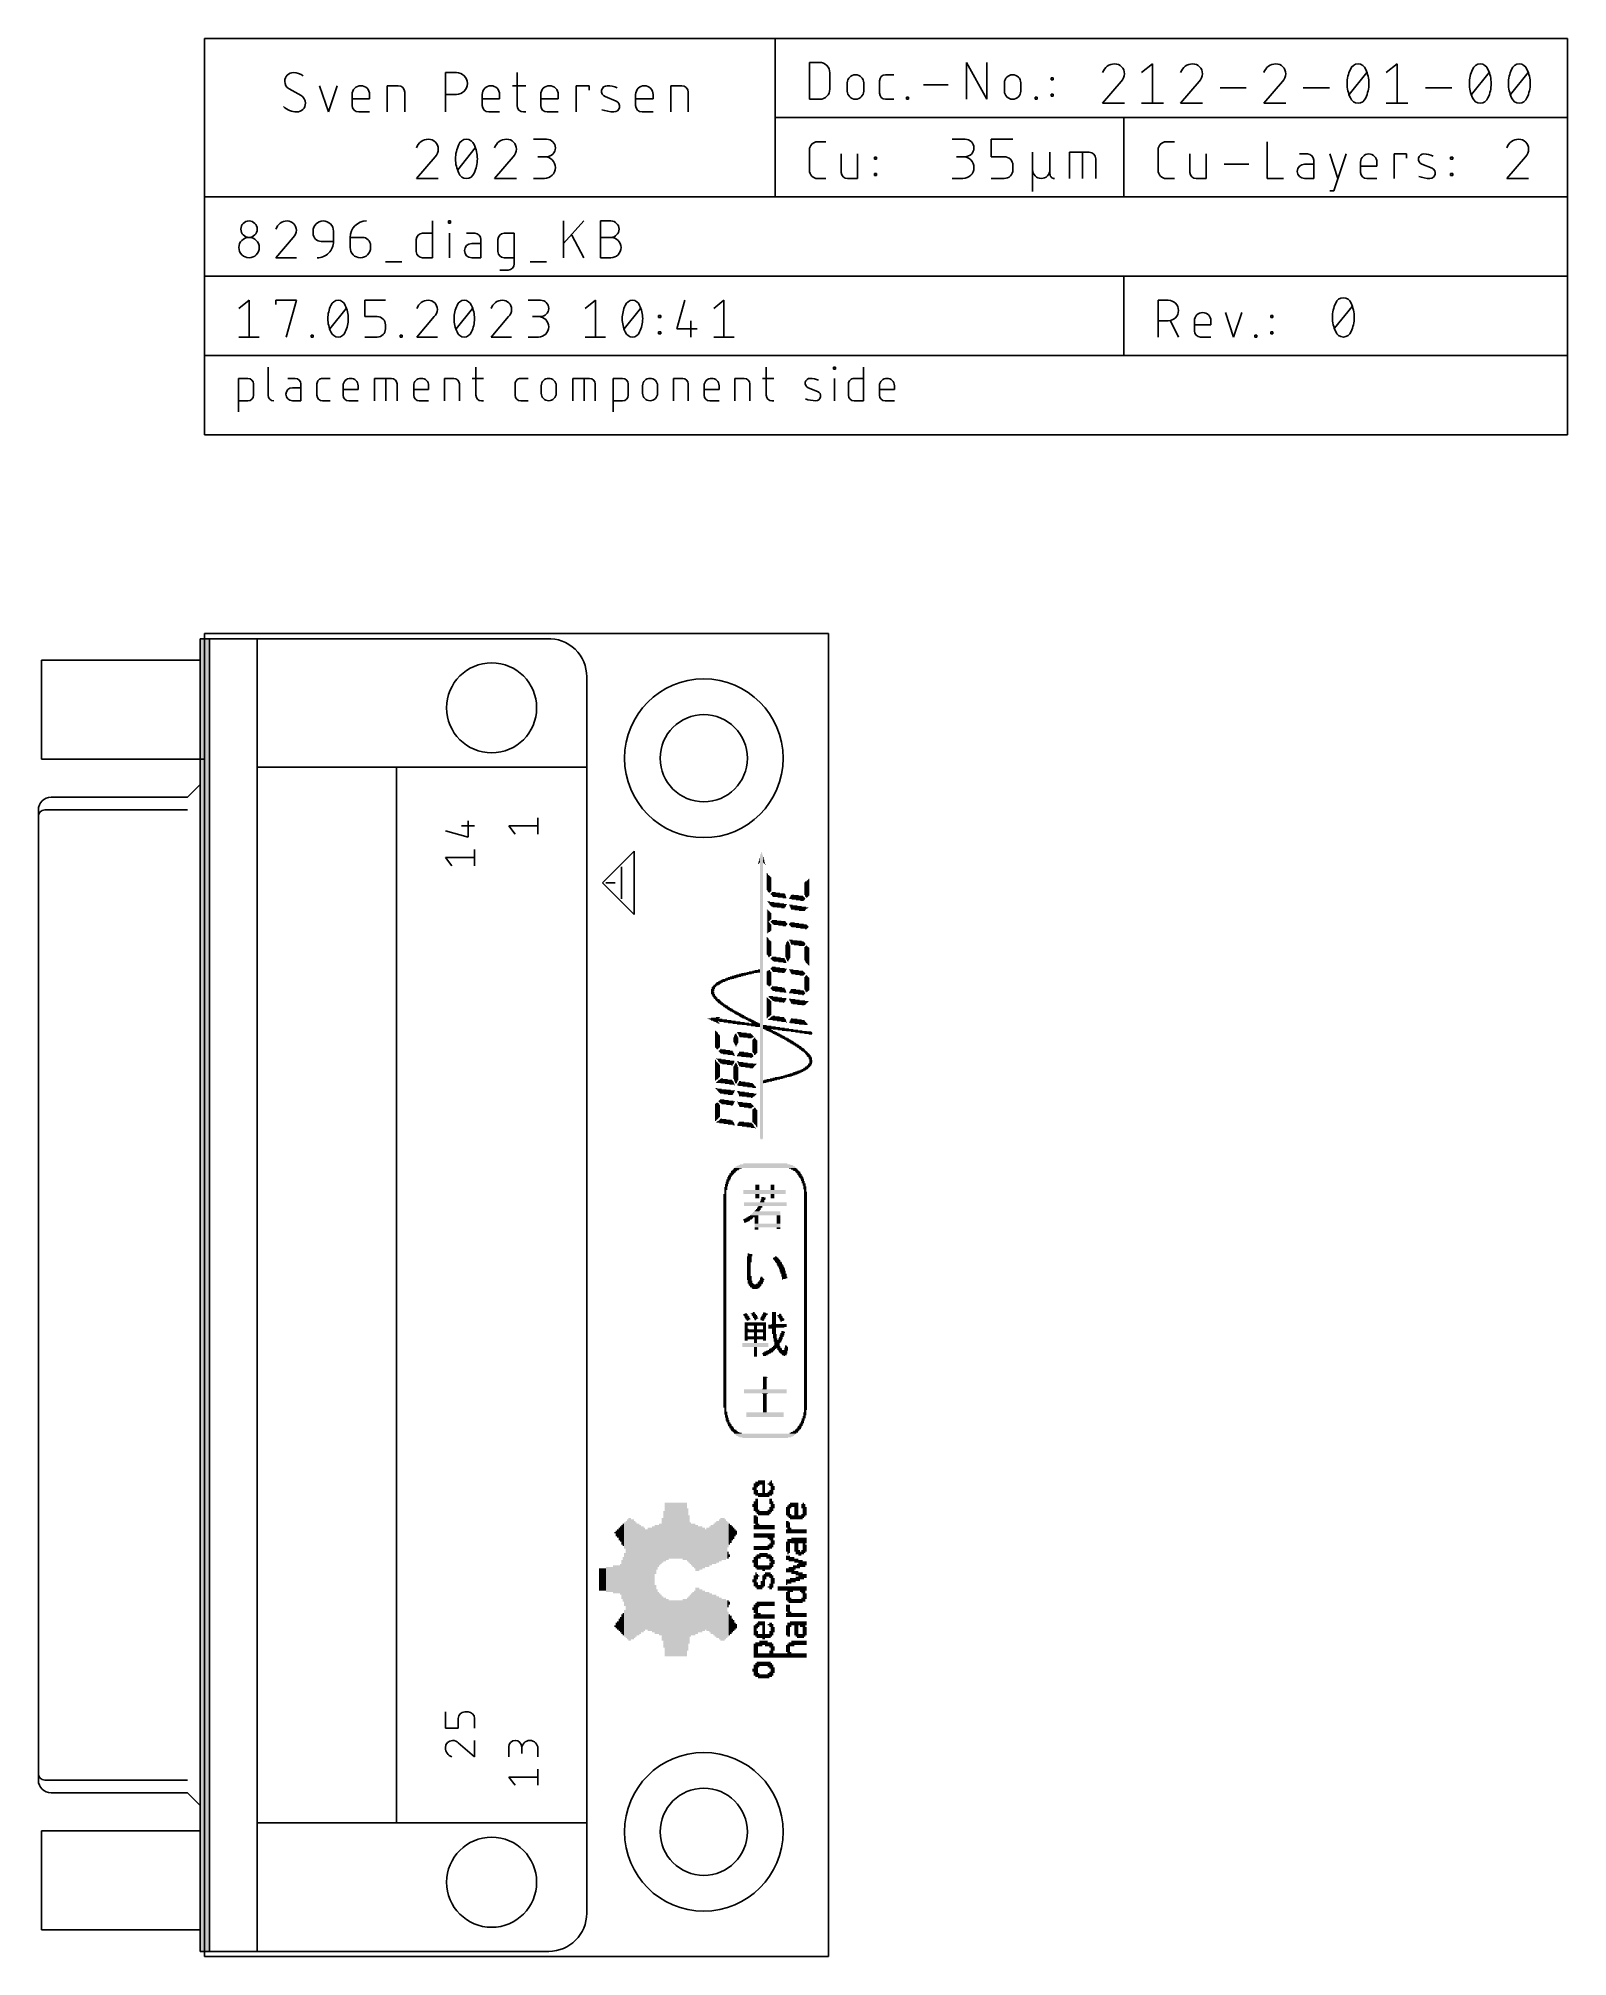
# Model space of a CAD drawing. Extents: x -6.7 to 54.6, y 0 to 76.8.
import ezdxf

# ---------------------------------------------------------------- set-up
doc = ezdxf.new("R2010")
doc.units = 0
for name, color, linetype in [('20', 30, 'CONTINUOUS'), ('21', 253, 'CONTINUOUS'), ('48', 213, 'CONTINUOUS'), ('51', 253, 'CONTINUOUS')]:
    doc.layers.add(name, color=color, linetype=linetype)

# ---------------------------------------------------------------- blocks, each defined once
blk = doc.blocks.new('RECT')
blk.add_solid([(-0.5, -0.5), (0.5, -0.5), (-0.5, 0.5), (0.5, 0.5)])

msp = doc.modelspace()

# ---------------------------------------------------------------- linework, layer by layer
at = {"layer": '20'}
for p, q in [((25, 53), (0, 53)), ((0, 53), (0, 0)), ((25, 0), (25, 53)), ((0, 0), (25, 0))]:
    msp.add_line(p, q, dxfattribs=at)
at = {"layer": '21'}
for p, q in [((1.3589, 61.8702), (1.3589, 63.2164)), ((1.3589, 63.2164), (1.7328, 63.2164)), ((2.5485, 63.6651), (2.5485, 62.5433)), ((3.632, 63.2164), (3.3329, 63.2164)), ((4.725, 63.2164), (5.0241, 63.2164)), ((6.813, 62.3189), (6.813, 63.2164)), ((6.813, 63.2164), (7.4861, 63.2164)), ((7.2617, 62.3189), (7.2617, 63.2164)), ((9.609, 62.3189), (9.609, 63.2164)), ((9.609, 63.2164), (9.983, 63.2164)), ((10.7198, 63.2164), (11.1685, 63.2164)), ((10.8694, 63.6651), (10.8694, 62.5433)), ((12.6643, 63.2164), (12.9635, 63.2164)), ((14.7524, 62.3189), (14.7524, 63.2164)), ((14.7524, 63.2164), (15.4255, 63.2164)), ((15.2011, 62.3189), (15.2011, 63.2164)), ((16.3706, 61.8702), (16.3706, 63.2164)), ((16.3706, 63.2164), (16.7446, 63.2164)), ((18.7804, 62.3189), (18.7804, 63.2164)), ((18.7804, 63.2164), (19.1543, 63.2164)), ((21.2443, 62.3189), (21.2443, 63.2164)), ((21.2443, 63.2164), (21.6182, 63.2164)), ((22.355, 63.2164), (22.8038, 63.2164)), ((22.5046, 63.6651), (22.5046, 62.5433)), ((25.2019, 63.5903), (25.2019, 63.6651)), ((25.2019, 63.6651), (25.2767, 63.6651)), ((25.2767, 63.5903), (25.2019, 63.5903)), ((25.2393, 62.3189), (25.2393, 63.2164)), ((25.2767, 63.6651), (25.2767, 63.5903)), ((26.0229, 63.2164), (26.3968, 63.2164)), ((26.3968, 63.6651), (26.3968, 62.3189)), ((1.7328, 62.3189), (1.3589, 62.3189)), ((1.9572, 62.992), (1.9572, 62.5433)), ((3.8564, 62.8424), (3.5199, 62.8424)), ((3.5199, 62.3189), (3.8564, 62.3189)), ((3.8564, 62.3189), (3.8564, 62.992)), ((4.5006, 62.5433), (4.5006, 62.992)), ((5.0241, 62.3189), (4.725, 62.3189)), ((5.5481, 62.5433), (5.5481, 62.9172)), ((6.1464, 62.7676), (5.5481, 62.7676)), ((6.1464, 62.3189), (5.7725, 62.3189)), ((6.1464, 62.9172), (6.1464, 62.7676)), ((7.7105, 62.992), (7.7105, 62.3189)), ((8.3771, 62.5433), (8.3771, 62.9172)), ((8.9754, 62.7676), (8.3771, 62.7676)), ((8.9754, 62.3189), (8.6014, 62.3189)), ((8.9754, 62.9172), (8.9754, 62.7676)), ((10.2074, 62.992), (10.2074, 62.3189)), ((11.0937, 62.3189), (11.1685, 62.3189)), ((12.44, 62.5433), (12.44, 62.992)), ((12.9635, 62.3189), (12.6643, 62.3189)), ((13.4875, 62.6181), (13.4875, 62.9172)), ((14.0858, 62.9172), (14.0858, 62.6181)), ((15.6498, 62.992), (15.6498, 62.3189)), ((16.7446, 62.3189), (16.3706, 62.3189)), ((16.969, 62.992), (16.969, 62.5433)), ((17.5484, 62.6181), (17.5484, 62.9172)), ((18.1467, 62.9172), (18.1467, 62.6181)), ((19.3787, 62.992), (19.3787, 62.3189)), ((20.0123, 62.5433), (20.0123, 62.9172)), ((20.6106, 62.7676), (20.0123, 62.7676)), ((20.6106, 62.3189), (20.2367, 62.3189)), ((20.6106, 62.9172), (20.6106, 62.7676)), ((21.8426, 62.992), (21.8426, 62.3189)), ((22.729, 62.3189), (22.8038, 62.3189)), ((24.5594, 62.6928), (24.1854, 62.8424)), ((25.7985, 62.5433), (25.7985, 62.992)), ((26.3968, 62.3189), (26.0229, 62.3189)), ((27.0391, 62.5433), (27.0391, 62.9172)), ((27.6374, 62.7676), (27.0391, 62.7676)), ((27.6374, 62.3189), (27.2635, 62.3189)), ((27.6374, 62.9172), (27.6374, 62.7676)), ((-0.184, 52.789), (0.197, 52.789)), ((-0.184, 52.789), (-0.184, 51.9318)), ((0.197, 0.211), (0.197, 52.789)), ((0.197, 52.789), (2.102, 52.789)), ((2.102, 47.6455), (2.102, 52.789)), ((2.102, 52.789), (13.786, 52.789)), ((-0.184, 51.9318), (-6.534, 51.9318)), ((-6.534, 51.9318), (-6.534, 47.963)), ((-0.184, 51.9318), (-0.184, 46.947)), ((15.31, 47.582), (15.31, 51.3285)), ((-6.534, 47.963), (-0.0253, 47.963)), ((2.102, 5.3545), (2.102, 47.6455)), ((7.69, 47.6455), (2.102, 47.6455)), ((7.69, 5.3545), (7.69, 47.6455)), ((7.69, 47.6455), (15.31, 47.6455)), ((15.31, 47.582), (15.31, 47.6455)), ((-0.184, 46.947), (-0.692, 46.439)), ((-0.184, 46.947), (-0.184, 6.053)), ((15.31, 5.3545), (15.31, 47.582)), ((-0.692, 46.439), (-6.153, 46.439)), ((-6.661, 7.069), (-6.661, 45.931)), ((-6.407, 45.931), (-0.692, 45.931)), ((10.5546, 44.8388), (10.5546, 45.4879)), ((13.3542, 44.9658), (13.3542, 45.6149)), ((9.6458, 45.0984), (10.5546, 44.8388)), ((10.2949, 45.2932), (10.8142, 45.2932)), ((12.4454, 44.9658), (12.1858, 45.2904)), ((12.1858, 45.2904), (13.3542, 45.2904)), ((9.9054, 43.6958), (9.6458, 44.0204)), ((9.6458, 44.0204), (10.8142, 44.0204)), ((10.8142, 43.6958), (10.8142, 44.3449)), ((17.215, 44.28), (15.945, 43.01)), ((17.215, 41.74), (17.215, 44.28)), ((16.707, 42.375), (16.707, 43.645)), ((15.945, 43.01), (17.215, 41.74)), ((16.072, 43.01), (16.453, 43.01)), ((9.6458, 9.1518), (9.6458, 9.8009)), ((10.1651, 9.5413), (10.1651, 9.1518)), ((10.5546, 9.8009), (10.4247, 9.8009)), ((10.8142, 9.1518), (10.8142, 9.5413)), ((10.1651, 9.1518), (9.6458, 9.1518)), ((10.1651, 8.5605), (10.8142, 8.0088)), ((10.8142, 8.0088), (10.8142, 8.6579)), ((12.1858, 8.0088), (12.1858, 8.3983)), ((12.7051, 8.3983), (12.7051, 8.1386)), ((13.3542, 8.0088), (13.3542, 8.3334)), ((-6.407, 7.069), (-0.692, 7.069)), ((12.4454, 6.8658), (12.1858, 7.1904)), ((12.1858, 7.1904), (13.3542, 7.1904)), ((13.3542, 6.8658), (13.3542, 7.5149)), ((-6.153, 6.561), (-0.692, 6.561)), ((-0.692, 6.561), (-0.184, 6.053)), ((-0.184, 6.053), (-0.184, 5.037)), ((-6.534, 1.0682), (-6.534, 5.037)), ((-6.534, 5.037), (-0.184, 5.037)), ((-0.184, 5.037), (-0.184, 1.0682)), ((2.102, 0.211), (2.102, 5.3545)), ((7.69, 5.3545), (2.102, 5.3545)), ((7.69, 5.3545), (15.31, 5.3545)), ((15.31, 5.3545), (15.31, 1.735)), ((-0.184, 1.0682), (-6.534, 1.0682)), ((-0.184, 1.0682), (-0.184, 0.211)), ((0.197, 0.211), (-0.184, 0.211)), ((2.102, 0.211), (0.197, 0.211)), ((13.786, 0.211), (2.102, 0.211))]:
    msp.add_line(p, q, dxfattribs=at)
for centre, radius in [((20, 48), 3.1789), ((20, 48), 1.7463), ((20, 5), 3.1789), ((20, 5), 1.7463)]:
    msp.add_circle(centre, radius, dxfattribs=at)
for centre, radius, start, end in [((1.7328, 62.992), 0.2244, 0, 90), ((3.632, 62.992), 0.2244, 0, 90), ((4.725, 62.992), 0.2244, 89.9992, 180), ((5.8473, 62.9172), 0.2992, 0, 180), ((7.4861, 62.992), 0.2244, 0, 90), ((8.6762, 62.9172), 0.2992, 0, 180), ((9.983, 62.992), 0.2244, 0, 90), ((12.6643, 62.992), 0.2244, 89.9992, 180), ((13.7866, 62.9172), 0.2992, 0, 180), ((15.4255, 62.992), 0.2244, 0, 90), ((16.7446, 62.992), 0.2244, 0, 90), ((17.8475, 62.9172), 0.2992, 0, 180), ((19.1543, 62.992), 0.2244, 0, 90), ((20.3115, 62.9172), 0.2992, 0, 180), ((21.6182, 62.992), 0.2244, 0, 90), ((24.2574, 63.0225), 0.1939, 89.181, 248.1986), ((24.2481, 62.3671), 0.8493, 65.7609, 89.181), ((26.0229, 62.992), 0.2244, 89.9992, 180), ((27.3382, 62.9172), 0.2992, 0, 180), ((1.7328, 62.5433), 0.2244, 270.0008, 0), ((2.7729, 62.5433), 0.2244, 180, 270), ((3.5199, 62.5807), 0.2618, 90, 270), ((4.725, 62.5433), 0.2244, 180, 270), ((5.7725, 62.5433), 0.2244, 180, 270), ((8.6014, 62.5433), 0.2244, 180, 270), ((11.0937, 62.5433), 0.2244, 180, 270), ((12.6643, 62.5433), 0.2244, 180, 270), ((13.7866, 62.6181), 0.2992, 180, 0), ((16.7446, 62.5433), 0.2244, 270.0008, 0), ((17.8475, 62.6181), 0.2992, 180, 0), ((20.2367, 62.5433), 0.2244, 180, 270), ((22.729, 62.5433), 0.2244, 180, 270), ((24.5027, 63.5872), 1.2684, 250.2096, 269.181), ((24.4874, 62.5128), 0.1939, 269.181, 68.1986), ((26.0229, 62.5433), 0.2244, 180, 270), ((27.2635, 62.5433), 0.2244, 180, 270), ((13.7847, 51.265), 1.5253, 360, 92.3383), ((-6.153, 45.931), 0.508, 90, 180), ((-6.407, 45.677), 0.254, 90, 180), ((10.4247, 9.5413), 0.2596, 90, 180), ((10.5546, 9.5413), 0.2596, 0, 90), ((9.9379, 8.3658), 0.2921, 90, 180), ((9.9379, 8.3442), 0.3137, 43.6034, 90.0002), ((12.4454, 8.3983), 0.2596, 0, 180), ((13.0296, 8.3334), 0.3246, 0, 180), ((10.0211, 8.3658), 0.3753, 180.0001, 252.0554), ((-6.407, 7.323), 0.254, 180, 270), ((-6.153, 7.069), 0.508, 180, 270), ((13.786, 1.735), 1.524, 270, 0)]:
    msp.add_arc(centre, radius, start, end, dxfattribs=at)
at = {"layer": '48'}
for p, q in [((22.86, 76.835), (0, 76.835)), ((0, 76.835), (0, 70.485)), ((54.61, 76.835), (22.86, 76.835)), ((22.86, 76.835), (22.86, 73.66)), ((54.61, 73.66), (54.61, 76.835)), ((9.6524, 73.8886), (9.6524, 75.4634)), ((9.6524, 75.4634), (10.0899, 75.4634)), ((12.5161, 75.4634), (12.5161, 74.1511)), ((24.2316, 74.3966), (24.2316, 75.8698)), ((24.2316, 75.8698), (24.6408, 75.8698)), ((25.05, 75.4606), (25.05, 74.8058)), ((27.2865, 75.3787), (27.6139, 75.3787)), ((30.5248, 74.3966), (30.5248, 75.8698)), ((30.5248, 75.8698), (31.3432, 74.3966)), ((31.3432, 74.3966), (31.3432, 75.8698)), ((37.5422, 75.4627), (37.9797, 75.8127)), ((37.9797, 75.8127), (37.9797, 74.2379)), ((45.8622, 74.5878), (46.5621, 75.4627)), ((47.3378, 75.4627), (47.7752, 75.8127)), ((47.7752, 75.8127), (47.7752, 74.2379)), ((50.76, 74.5878), (51.4599, 75.4627)), ((52.3231, 74.5878), (53.023, 75.4627)), ((3.8661, 74.5448), (3.3849, 74.8072)), ((4.6083, 74.9385), (4.9583, 73.8886)), ((4.9583, 73.8886), (5.3083, 74.9385)), ((5.9109, 74.1511), (5.9109, 74.5885)), ((6.6109, 74.5885), (6.6109, 74.4135)), ((7.3178, 73.8886), (7.3178, 74.9385)), ((7.3178, 74.9385), (7.7552, 74.9385)), ((8.0177, 74.676), (8.0177, 73.8886)), ((10.0899, 74.5885), (9.6524, 74.5885)), ((11.1214, 74.1511), (11.1214, 74.5885)), ((11.8213, 74.5885), (11.8213, 74.4135)), ((12.3412, 74.9385), (12.8661, 74.9385)), ((13.466, 74.1511), (13.466, 74.5885)), ((14.1659, 74.5885), (14.1659, 74.4135)), ((14.8831, 73.8886), (14.8831, 74.9385)), ((14.8831, 74.9385), (15.408, 74.9385)), ((15.408, 74.9385), (15.408, 74.7635)), ((17.2696, 74.1511), (17.2696, 74.5885)), ((17.9695, 74.5885), (17.9695, 74.4135)), ((18.6764, 73.8886), (18.6764, 74.9385)), ((18.6764, 74.9385), (19.1139, 74.9385)), ((19.3764, 74.676), (19.3764, 73.8886)), ((25.7505, 74.724), (25.7505, 75.0514)), ((26.4052, 75.0514), (26.4052, 74.724)), ((27.041, 74.6421), (27.041, 75.1332)), ((28.8077, 74.9695), (29.7898, 74.9695)), ((32.0436, 74.724), (32.0436, 75.0514)), ((32.6984, 75.0514), (32.6984, 74.724)), ((33.9158, 75.1741), (33.9158, 75.256)), ((33.9158, 75.256), (33.9976, 75.256)), ((33.9976, 75.1741), (33.9158, 75.1741)), ((33.9158, 74.5194), (33.9158, 74.6012)), ((33.9158, 74.6012), (33.9976, 74.6012)), ((33.9976, 75.256), (33.9976, 75.1741)), ((33.9976, 74.6012), (33.9976, 74.5194)), ((36.7228, 75.1127), (35.9791, 74.2379)), ((39.849, 75.1127), (39.1054, 74.2379)), ((40.6852, 74.8503), (41.7351, 74.8503)), ((43.1837, 75.1127), (42.44, 74.2379)), ((44.0199, 74.8503), (45.0697, 74.8503)), ((48.9177, 74.8503), (49.9675, 74.8503)), ((6.6109, 74.4135), (5.9109, 74.4135)), ((6.6109, 73.8886), (6.1734, 73.8886)), ((11.8213, 74.4135), (11.1214, 74.4135)), ((11.8213, 73.8886), (11.3838, 73.8886)), ((12.7786, 73.8886), (12.8661, 73.8886)), ((14.1659, 74.4135), (13.466, 74.4135)), ((14.1659, 73.8886), (13.7285, 73.8886)), ((16.4836, 74.326), (16.0462, 74.501)), ((17.9695, 74.4135), (17.2696, 74.4135)), ((17.9695, 73.8886), (17.5321, 73.8886)), ((24.6408, 74.3966), (24.2316, 74.3966)), ((27.6139, 74.3966), (27.2865, 74.3966)), ((28.1181, 74.3966), (28.1181, 74.4784)), ((28.1181, 74.4784), (28.2, 74.4784)), ((28.2, 74.3966), (28.1181, 74.3966)), ((28.2, 74.4784), (28.2, 74.3966)), ((33.2716, 74.3966), (33.2716, 74.4784)), ((33.2716, 74.4784), (33.3534, 74.4784)), ((33.3534, 74.3966), (33.2716, 74.3966)), ((33.3534, 74.4784), (33.3534, 74.3966)), ((33.9976, 74.5194), (33.9158, 74.5194)), ((35.9791, 74.2379), (36.854, 74.2379)), ((37.5422, 74.2379), (38.4171, 74.2379)), ((39.1054, 74.2379), (39.9802, 74.2379)), ((42.44, 74.2379), (43.3149, 74.2379)), ((47.3378, 74.2379), (48.2127, 74.2379)), ((22.86, 73.66), (22.86, 70.485)), ((22.86, 73.66), (36.83, 73.66)), ((36.83, 73.66), (54.61, 73.66)), ((36.83, 73.66), (36.83, 70.485)), ((54.61, 70.485), (54.61, 73.66)), ((10.1397, 71.5716), (10.8396, 72.4464)), ((13.1785, 72.7964), (13.7034, 72.7964)), ((24.2316, 71.549), (24.2316, 72.3674)), ((24.559, 72.6948), (24.8864, 72.6948)), ((29.9466, 72.7964), (30.4715, 72.7964)), ((31.5097, 72.0965), (31.5097, 72.7964)), ((31.5097, 72.7964), (32.3846, 72.7964)), ((33.1698, 70.6967), (33.1698, 72.2715)), ((33.8697, 72.2715), (33.8697, 71.5716)), ((34.6527, 71.2216), (34.6527, 72.2715)), ((34.6527, 72.2715), (35.4401, 72.2715)), ((35.1776, 71.2216), (35.1776, 72.2715)), ((38.2016, 71.549), (38.2016, 72.3674)), ((38.529, 72.6948), (38.8564, 72.6948)), ((42.5708, 72.6948), (42.5708, 71.2216)), ((9.2328, 72.0965), (8.4891, 71.2216)), ((12.359, 72.0965), (11.6154, 71.2216)), ((13.7034, 72.0965), (13.3535, 72.0965)), ((25.5077, 72.2037), (25.5077, 71.4671)), ((26.1624, 71.2216), (26.1624, 72.2037)), ((26.8347, 71.9991), (26.8347, 72.081)), ((26.8347, 72.081), (26.9166, 72.081)), ((26.9166, 71.9991), (26.8347, 71.9991)), ((26.9166, 72.081), (26.9166, 71.9991)), ((30.4715, 72.0965), (30.1216, 72.0965)), ((32.0347, 72.0965), (31.5097, 72.0965)), ((32.3846, 71.5716), (32.3846, 71.7465)), ((33.8697, 71.5716), (33.8697, 71.3966)), ((35.7026, 72.009), (35.7026, 71.2216)), ((39.4777, 72.2037), (39.4777, 71.4671)), ((40.1324, 71.2216), (40.1324, 72.2037)), ((40.8501, 71.7945), (41.8322, 71.7945)), ((44.1889, 72.2037), (43.8615, 72.2037)), ((44.4344, 71.7945), (44.0661, 71.7945)), ((44.4344, 71.2216), (44.4344, 71.9582)), ((45.0771, 72.2037), (45.4045, 71.2216)), ((45.2408, 70.7305), (45.7319, 72.2037)), ((46.3159, 71.4671), (46.3159, 71.8764)), ((46.9707, 71.7127), (46.3159, 71.7127)), ((46.9707, 71.8764), (46.9707, 71.7127)), ((47.6643, 71.2216), (47.6643, 72.2037)), ((47.6643, 72.2037), (48.1553, 72.2037)), ((48.1553, 72.2037), (48.1553, 72.04)), ((49.1769, 71.6308), (48.7677, 71.7945)), ((49.9224, 71.9991), (49.9224, 72.081)), ((49.9224, 72.081), (50.0043, 72.081)), ((50.0043, 71.9991), (49.9224, 71.9991)), ((50.0043, 72.081), (50.0043, 71.9991)), ((52.9153, 72.0965), (52.1716, 71.2216)), ((8.4891, 71.2216), (9.364, 71.2216)), ((11.6154, 71.2216), (12.4903, 71.2216)), ((13.1785, 71.2216), (13.6159, 71.2216)), ((24.8864, 71.2216), (24.559, 71.2216)), ((25.7532, 71.2216), (26.1624, 71.2216)), ((26.8347, 71.3444), (26.8347, 71.4262)), ((26.8347, 71.4262), (26.9166, 71.4262)), ((26.9166, 71.3444), (26.8347, 71.3444)), ((26.9166, 71.4262), (26.9166, 71.3444)), ((29.9466, 71.2216), (30.384, 71.2216)), ((31.5097, 71.2216), (32.0347, 71.2216)), ((38.8564, 71.2216), (38.529, 71.2216)), ((39.7232, 71.2216), (40.1324, 71.2216)), ((42.5708, 71.2216), (43.2256, 71.2216)), ((44.0661, 71.2216), (44.4344, 71.2216)), ((45.0771, 70.7305), (45.2408, 70.7305)), ((46.9707, 71.2216), (46.5615, 71.2216)), ((49.9224, 71.3444), (49.9224, 71.4262)), ((49.9224, 71.4262), (50.0043, 71.4262)), ((50.0043, 71.3444), (49.9224, 71.3444)), ((50.0043, 71.4262), (50.0043, 71.3444)), ((52.1716, 71.2216), (53.0465, 71.2216)), ((0, 70.485), (0, 67.31)), ((0, 70.485), (22.86, 70.485)), ((22.86, 70.485), (36.83, 70.485)), ((36.83, 70.485), (54.61, 70.485)), ((54.61, 67.31), (54.61, 70.485)), ((9.1356, 69.5198), (9.1356, 68.0466)), ((9.7674, 69.438), (9.7674, 69.5198)), ((9.7674, 69.5198), (9.8493, 69.5198)), ((9.8493, 69.438), (9.7674, 69.438)), ((9.8493, 69.5198), (9.8493, 69.438)), ((14.3805, 68.0466), (14.3805, 69.5198)), ((15.1989, 69.5198), (14.3805, 68.6195)), ((15.867, 68.0466), (15.867, 69.5198)), ((15.867, 69.5198), (16.2763, 69.5198)), ((3.5539, 68.865), (2.8582, 68.0466)), ((4.3448, 69.0287), (4.3448, 69.1106)), ((5.1632, 68.7014), (4.6721, 68.7014)), ((5.1632, 69.1106), (5.1632, 68.7014)), ((5.8313, 68.865), (6.3224, 68.865)), ((5.8313, 68.4558), (5.8313, 68.865)), ((6.6498, 68.5377), (6.6498, 68.4558)), ((8.4808, 68.2921), (8.4808, 68.7832)), ((8.7264, 69.0287), (9.1356, 69.0287)), ((9.8083, 68.0466), (9.8083, 69.0287)), ((10.8226, 69.0287), (10.4952, 69.0287)), ((11.0681, 68.6195), (10.6998, 68.6195)), ((11.0681, 68.0466), (11.0681, 68.7832)), ((11.7513, 68.2921), (11.7513, 68.7832)), ((11.9968, 69.0287), (12.4061, 69.0287)), ((12.4061, 69.0287), (12.4061, 67.8011)), ((15.1989, 68.0466), (14.7078, 68.9469)), ((15.867, 68.865), (16.2763, 68.865)), ((2.8582, 68.0466), (3.6766, 68.0466)), ((7.2511, 67.8829), (7.9058, 67.8829)), ((9.1356, 68.0466), (8.7264, 68.0466)), ((10.6998, 68.0466), (11.0681, 68.0466)), ((12.4061, 68.0466), (11.9968, 68.0466)), ((13.0487, 67.8829), (13.7035, 67.8829)), ((16.2763, 68.0466), (15.867, 68.0466)), ((0, 67.31), (0, 64.135)), ((0, 67.31), (36.83, 67.31)), ((12.1605, 67.5555), (11.8332, 67.5555)), ((36.83, 67.31), (54.61, 67.31)), ((36.83, 67.31), (36.83, 64.135)), ((54.61, 64.135), (54.61, 67.31)), ((1.3716, 66.0174), (1.7808, 66.3448)), ((1.7808, 66.3448), (1.7808, 64.8716)), ((2.8582, 66.1811), (2.8582, 66.3448)), ((2.8582, 66.3448), (3.6766, 66.3448)), ((3.6766, 66.3448), (3.2674, 64.8716)), ((6.426, 65.69), (6.426, 66.3448)), ((6.426, 66.3448), (7.2444, 66.3448)), ((12.9669, 66.3448), (13.4579, 66.3448)), ((15.2463, 66.0174), (15.6555, 66.3448)), ((15.6555, 66.3448), (15.6555, 64.8716)), ((19.2405, 66.3448), (18.9132, 65.199)), ((20.3997, 66.0174), (20.809, 66.3448)), ((20.809, 66.3448), (20.809, 64.8716)), ((38.2016, 64.8716), (38.2016, 66.3448)), ((38.2016, 66.3448), (38.6108, 66.3448)), ((45.2741, 65.2216), (45.974, 66.0964)), ((5.0212, 65.199), (5.676, 66.0174)), ((6.917, 65.69), (6.426, 65.69)), ((7.2444, 65.199), (7.2444, 65.3627)), ((9.2028, 65.69), (8.5072, 64.8716)), ((10.0756, 65.199), (10.7303, 66.0174)), ((12.176, 65.69), (11.4803, 64.8716)), ((13.4579, 65.69), (13.1306, 65.69)), ((16.8147, 65.199), (17.4695, 66.0174)), ((18.1913, 65.6491), (18.1913, 65.731)), ((18.1913, 65.731), (18.2732, 65.731)), ((18.2732, 65.6491), (18.1913, 65.6491)), ((18.2732, 65.731), (18.2732, 65.6491)), ((19.4861, 65.5264), (19.4861, 64.8716)), ((38.6108, 65.5264), (38.2016, 65.5264)), ((39.02, 64.8716), (38.6927, 65.5264)), ((39.6596, 65.1171), (39.6596, 65.5264)), ((40.3143, 65.3627), (39.6596, 65.3627)), ((40.3143, 65.5264), (40.3143, 65.3627)), ((40.8984, 65.8537), (41.2258, 64.8716)), ((41.2258, 64.8716), (41.5532, 65.8537)), ((42.721, 65.6491), (42.721, 65.731)), ((42.721, 65.731), (42.8028, 65.731)), ((42.8028, 65.6491), (42.721, 65.6491)), ((42.8028, 65.731), (42.8028, 65.6491)), ((1.3716, 64.8716), (2.19, 64.8716)), ((4.2671, 64.8716), (4.2671, 64.9534)), ((4.2671, 64.9534), (4.3489, 64.9534)), ((4.3489, 64.8716), (4.2671, 64.8716)), ((4.3489, 64.9534), (4.3489, 64.8716)), ((6.426, 64.8716), (6.917, 64.8716)), ((7.8349, 64.8716), (7.8349, 64.9534)), ((7.8349, 64.9534), (7.9167, 64.9534)), ((7.9167, 64.8716), (7.8349, 64.8716)), ((7.9167, 64.9534), (7.9167, 64.8716)), ((8.5072, 64.8716), (9.3256, 64.8716)), ((11.4803, 64.8716), (12.2987, 64.8716)), ((12.9669, 64.8716), (13.3761, 64.8716)), ((15.2463, 64.8716), (16.0647, 64.8716)), ((18.1913, 64.9944), (18.1913, 65.0762)), ((18.1913, 65.0762), (18.2732, 65.0762)), ((18.2732, 64.9944), (18.1913, 64.9944)), ((18.2732, 65.0762), (18.2732, 64.9944)), ((18.9132, 65.199), (19.7316, 65.199)), ((20.3997, 64.8716), (21.2182, 64.8716)), ((40.3143, 64.8716), (39.9051, 64.8716)), ((42.0768, 64.8716), (42.0768, 64.9534)), ((42.0768, 64.9534), (42.1586, 64.9534)), ((42.1586, 64.8716), (42.0768, 64.8716)), ((42.1586, 64.9534), (42.1586, 64.8716)), ((42.721, 64.9944), (42.721, 65.0762)), ((42.721, 65.0762), (42.8028, 65.0762)), ((42.8028, 64.9944), (42.721, 64.9944)), ((42.8028, 65.0762), (42.8028, 64.9944)), ((0, 64.135), (0, 60.96)), ((0, 64.135), (36.83, 64.135)), ((36.83, 64.135), (54.61, 64.135)), ((54.61, 60.96), (54.61, 64.135)), ((0, 60.96), (54.61, 60.96))]:
    msp.add_line(p, q, dxfattribs=at)
for centre, radius, start, end in [((3.5598, 75.1134), 0.35, 90, 180), ((3.5598, 74.8072), 0.6562, 53.1299, 89.9999), ((10.0899, 75.026), 0.4374, 270, 90), ((24.6408, 75.4606), 0.4092, 359.9996, 90), ((26.0778, 75.0514), 0.3274, 0, 180), ((27.2865, 75.1332), 0.2455, 90, 180), ((32.371, 75.0514), 0.3274, 0, 180), ((36.4603, 75.3069), 0.5058, 90, 162.055), ((36.4603, 75.419), 0.3937, 0, 90), ((36.4311, 75.419), 0.4229, 313.6028, 359.9999), ((39.5865, 75.3069), 0.5058, 90, 162.055), ((39.5865, 75.419), 0.3937, 0, 90), ((39.5574, 75.419), 0.4229, 313.6028, 359.9999), ((42.9212, 75.3069), 0.5058, 90, 162.055), ((42.9212, 75.419), 0.3937, 0, 90), ((42.892, 75.419), 0.4229, 313.6028, 359.9999), ((47.0724, 75.0252), 1.2978, 154.0111, 180), ((46.2121, 75.4889), 0.3237, 90, 161.0758), ((46.2121, 75.4889), 0.3237, 18.9235, 90.0002), ((45.3518, 75.0252), 1.2977, 0, 25.9895), ((51.9702, 75.0252), 1.2978, 154.0111, 180), ((51.1099, 75.4889), 0.3237, 90, 161.0758), ((51.1099, 75.4889), 0.3237, 18.9235, 90.0002), ((50.2496, 75.0252), 1.2977, 0, 25.9895), ((53.5334, 75.0252), 1.2978, 154.0111, 180), ((52.673, 75.4889), 0.3237, 90, 161.0758), ((52.673, 75.4889), 0.3237, 18.9235, 90.0002), ((51.8128, 75.0252), 1.2977, 0, 25.9895), ((3.5653, 75.1134), 0.3554, 180, 239.4897), ((3.6856, 74.2386), 0.3554, 0.0002, 59.4895), ((6.2609, 74.5885), 0.35, 0, 180), ((7.7552, 74.676), 0.2625, 0, 90), ((11.4713, 74.5885), 0.35, 0, 180), ((13.816, 74.5885), 0.35, 0, 180), ((16.1304, 74.7116), 0.2268, 89.1807, 248.199), ((16.1194, 73.945), 0.9936, 65.7612, 89.1807), ((17.6196, 74.5885), 0.35, 0, 180), ((19.1139, 74.676), 0.2625, 0, 90), ((24.6408, 74.8058), 0.4092, 270.0004, 360), ((26.0778, 74.724), 0.3274, 180, 0), ((27.2865, 74.6421), 0.2455, 180, 270), ((32.371, 74.724), 0.3274, 180, 0), ((47.0725, 75.0252), 1.2978, 180.0001, 205.9888), ((45.3518, 75.0253), 1.2978, 334.0107, 359.9999), ((51.9703, 75.0252), 1.2978, 180.0001, 205.9888), ((50.2496, 75.0253), 1.2978, 334.0107, 359.9999), ((53.5334, 75.0252), 1.2978, 180.0001, 205.9888), ((51.8127, 75.0253), 1.2978, 334.0107, 359.9999), ((3.6911, 74.6279), 0.7393, 224.7606, 269.9996), ((3.6911, 74.2386), 0.35, 269.9995, 0), ((6.1734, 74.1511), 0.2625, 180, 270), ((11.3838, 74.1511), 0.2625, 180, 270), ((12.7786, 74.1511), 0.2625, 180, 270), ((13.7285, 74.1511), 0.2625, 180, 270), ((16.4173, 75.3723), 1.4839, 250.2099, 269.1807), ((16.3994, 74.1154), 0.2268, 269.1807, 68.199), ((17.5321, 74.1511), 0.2625, 180, 270), ((46.2121, 74.5616), 0.3237, 198.9248, 270.0001), ((46.2121, 74.5616), 0.3237, 270, 341.0761), ((51.1099, 74.5616), 0.3237, 198.9248, 270.0001), ((51.1099, 74.5616), 0.3237, 270, 341.0761), ((52.673, 74.5616), 0.3237, 198.9248, 270.0001), ((52.673, 74.5616), 0.3237, 270, 341.0761), ((8.9703, 72.2906), 0.5058, 90, 162.055), ((8.9703, 72.4027), 0.3937, 0, 90), ((8.9411, 72.4027), 0.4229, 313.6028, 359.9999), ((11.35, 72.009), 1.2978, 154.0111, 180), ((10.4897, 72.4727), 0.3237, 90, 161.0758), ((10.4897, 72.4727), 0.3237, 18.9235, 90.0002), ((9.6294, 72.009), 1.2977, 0, 25.9895), ((12.0966, 72.2906), 0.5058, 90, 162.055), ((12.0966, 72.4027), 0.3937, 0, 90), ((12.0674, 72.4027), 0.4229, 313.6028, 359.9999), ((13.7034, 72.4464), 0.35, 270, 90), ((24.559, 72.3674), 0.3274, 90.0005, 180), ((30.4715, 72.4464), 0.35, 270, 90), ((35.4401, 72.009), 0.2625, 0, 90), ((38.529, 72.3674), 0.3274, 90.0005, 180), ((52.6528, 72.2906), 0.5058, 90, 162.055), ((52.6528, 72.4027), 0.3937, 0, 90), ((52.6236, 72.4027), 0.4229, 313.6028, 359.9999), ((11.35, 72.009), 1.2978, 180.0001, 205.9888), ((9.6294, 72.009), 1.2978, 334.0107, 359.9999), ((13.6159, 71.659), 0.4374, 270, 90), ((24.559, 71.549), 0.3274, 180, 270), ((25.7532, 71.4671), 0.2455, 180, 270), ((30.384, 71.659), 0.4374, 270, 90), ((32.0347, 71.7465), 0.35, 0, 90), ((32.0347, 71.5716), 0.35, 270, 359.9995), ((33.5198, 71.5716), 0.35, 180, 0), ((38.529, 71.549), 0.3274, 180, 270), ((39.7232, 71.4671), 0.2455, 180, 270), ((44.0661, 71.5081), 0.2865, 90, 270), ((44.1889, 71.9582), 0.2455, 0, 90), ((46.6433, 71.8764), 0.3274, 0, 180), ((46.5615, 71.4671), 0.2455, 180, 270), ((48.8465, 71.9915), 0.2122, 89.1816, 248.1986), ((48.8362, 71.2744), 0.9294, 65.761, 89.1816), ((49.0981, 71.4338), 0.2122, 269.1816, 68.1989), ((10.4897, 71.5453), 0.3237, 198.9248, 270.0001), ((10.4897, 71.5453), 0.3237, 270, 341.0761), ((34.0447, 71.3966), 0.175, 180, 270.001), ((49.1149, 72.6095), 1.388, 250.2089, 269.1815), ((1.7808, 69.1924), 0.3274, 0, 180), ((1.7808, 69.1924), 0.3274, 180, 0), ((3.3083, 69.0466), 0.4732, 90, 162.0549), ((3.3083, 69.1515), 0.3683, 0, 90), ((3.281, 69.1515), 0.3956, 313.6022, 0), ((4.754, 69.1106), 0.4092, 0, 180), ((6.4861, 68.865), 0.6548, 90.0003, 180), ((16.2763, 69.1924), 0.3274, 270, 90), ((1.7808, 68.4558), 0.4092, 0, 180), ((1.7808, 68.4558), 0.4092, 180, 0), ((4.6721, 69.0287), 0.3274, 179.9995, 270), ((4.5084, 68.7014), 0.6548, 269.9997, 360), ((6.2405, 68.4558), 0.4092, 180, 0), ((6.3224, 68.5377), 0.3274, 0, 90), ((8.7264, 68.7832), 0.2455, 90, 180), ((10.6998, 68.3331), 0.2865, 90, 270), ((10.8226, 68.7832), 0.2455, 0, 90), ((11.9968, 68.7832), 0.2455, 90, 180), ((16.2763, 68.4558), 0.4092, 270, 90), ((8.7264, 68.2921), 0.2455, 180, 270), ((11.9968, 68.2921), 0.2455, 180, 270), ((12.1605, 67.8011), 0.2455, 270.0015, 0), ((6.1534, 65.6082), 1.214, 154.0109, 180), ((5.3486, 66.042), 0.3028, 90, 161.0756), ((5.3486, 66.042), 0.3028, 18.9237, 90.0001), ((4.5438, 65.6082), 1.214, 360, 25.9897), ((8.9573, 65.8716), 0.4732, 90, 162.0549), ((8.9573, 65.9765), 0.3683, 0, 90), ((11.2078, 65.6082), 1.214, 154.0109, 180), ((10.4029, 66.042), 0.3028, 90, 161.0756), ((10.4029, 66.042), 0.3028, 18.9237, 90.0001), ((9.5982, 65.6082), 1.214, 360, 25.9897), ((11.9304, 65.8716), 0.4732, 90, 162.0549), ((11.9304, 65.9765), 0.3683, 0, 90), ((13.4579, 66.0174), 0.3274, 270, 90), ((17.9469, 65.6082), 1.214, 154.0109, 180), ((17.1421, 66.042), 0.3028, 90, 161.0756), ((17.1421, 66.042), 0.3028, 18.9237, 90.0001), ((16.3373, 65.6082), 1.214, 360, 25.9897), ((38.6108, 65.9356), 0.4092, 270, 90), ((46.4844, 65.659), 1.2978, 154.0111, 180), ((45.624, 66.1227), 0.3237, 90, 161.0758), ((45.624, 66.1227), 0.3237, 18.9235, 90.0002), ((44.7638, 65.659), 1.2977, 0, 25.9895), ((6.1534, 65.6082), 1.214, 180, 205.9889), ((4.5438, 65.6082), 1.214, 334.0105, 359.9999), ((6.917, 65.3627), 0.3274, 0, 90), ((8.93, 65.9765), 0.3956, 313.6022, 0), ((11.2078, 65.6082), 1.214, 180, 205.9889), ((9.5981, 65.6082), 1.214, 334.0105, 359.9999), ((11.9032, 65.9765), 0.3956, 313.6022, 0), ((13.3761, 65.2808), 0.4092, 270, 90), ((17.9469, 65.6082), 1.214, 180, 205.9889), ((16.3373, 65.6082), 1.214, 334.0105, 359.9999), ((39.987, 65.5264), 0.3274, 0, 180), ((46.4844, 65.659), 1.2978, 180.0001, 205.9888), ((44.7637, 65.659), 1.2978, 334.0107, 359.9999), ((5.3486, 65.1744), 0.3028, 198.9251, 270.0001), ((5.3486, 65.1744), 0.3028, 270, 341.0759), ((6.917, 65.199), 0.3274, 270, 359.9995), ((10.4029, 65.1744), 0.3028, 198.9251, 270.0001), ((10.4029, 65.1744), 0.3028, 270, 341.0759), ((17.1421, 65.1744), 0.3028, 198.9251, 270.0001), ((17.1421, 65.1744), 0.3028, 270, 341.0759), ((39.9051, 65.1171), 0.2455, 180, 270), ((45.624, 65.1953), 0.3237, 198.9248, 270.0001), ((45.624, 65.1953), 0.3237, 270, 341.0761)]:
    msp.add_arc(centre, radius, start, end, dxfattribs=at)
at = {"layer": '51'}
for centre in [(11.5, 50.02), (11.5, 2.98)]:
    msp.add_circle(centre, 1.8034, dxfattribs=at)

# ---------------------------------------------------------------- block references
at = {"layer": '21', "rotation": 90}
for p, xscale, yscale in [((0.0065, 26.5), 52.578, 0.381), ((22.1822, 43.7871), 0.0508, 0.0254), ((22.2077, 43.8379), 0.1016, 0.0254), ((22.2331, 43.9014), 0.1778, 0.0254), ((22.2584, 38.4404), 11.303, 0.0254), ((22.2839, 38.4531), 11.43, 0.0254), ((22.3093, 38.4912), 11.5062, 0.0254), ((22.3346, 38.4658), 11.4554, 0.0254), ((22.3601, 38.4404), 11.3538, 0.0254), ((22.3855, 43.9268), 0.2286, 0.0254), ((22.4108, 43.8633), 0.1524, 0.0254), ((22.4363, 43.7998), 0.0762, 0.0254), ((22.4617, 43.749), 0.0254, 0.0254), ((22.5379, 43.0632), 0.6858, 0.0254), ((22.5633, 43.0251), 0.7112, 0.0254), ((22.5887, 42.987), 0.6858, 0.0254), ((22.6141, 42.9616), 0.6858, 0.0254), ((22.6395, 42.9489), 0.6604, 0.0254), ((22.6649, 42.9489), 0.6096, 0.0254), ((22.6903, 42.9489), 0.5588, 0.0254), ((24.0618, 42.7584), 0.5842, 0.0254), ((24.0873, 42.7584), 0.635, 0.0254), ((24.1127, 42.7457), 0.6604, 0.0254), ((24.138, 42.7584), 0.6858, 0.0254), ((24.1635, 42.7838), 0.6858, 0.0254), ((24.1889, 42.8092), 0.6858, 0.0254), ((24.2142, 42.8346), 0.6858, 0.0254), ((22.5633, 42.2504), 0.0254, 0.0254), ((22.5887, 42.2377), 0.0508, 0.0254), ((22.6141, 42.225), 0.0762, 0.0254), ((22.6395, 42.1996), 0.127, 0.0254), ((22.6903, 42.5679), 0.0508, 0.0254), ((22.7157, 42.5679), 0.1016, 0.0254), ((22.7411, 42.5552), 0.1778, 0.0254), ((22.7665, 42.5552), 0.1778, 0.0254), ((22.7919, 42.5425), 0.2032, 0.0254), ((22.8173, 42.5425), 0.2032, 0.0254), ((22.8427, 42.5425), 0.2032, 0.0254), ((22.8681, 42.5425), 0.2032, 0.0254), ((22.8935, 42.5298), 0.1778, 0.0254), ((22.9189, 42.5298), 0.1778, 0.0254), ((22.9443, 42.5298), 0.1778, 0.0254), ((22.9697, 42.5171), 0.2032, 0.0254), ((22.9951, 42.5171), 0.2032, 0.0254), ((23.0205, 42.5171), 0.2032, 0.0254), ((23.0459, 42.5171), 0.2032, 0.0254), ((23.0713, 42.5044), 0.1778, 0.0254), ((23.0967, 42.5044), 0.1778, 0.0254), ((23.1221, 42.5044), 0.1778, 0.0254), ((23.1475, 42.5044), 0.1778, 0.0254), ((23.1729, 42.4917), 0.2032, 0.0254), ((23.1983, 42.4917), 0.2032, 0.0254), ((23.2237, 42.4917), 0.2032, 0.0254), ((23.2491, 42.479), 0.1778, 0.0254), ((23.2745, 42.4409), 0.1016, 0.0254), ((23.2999, 42.4155), 0.0508, 0.0254), ((23.4269, 42.3774), 0.0254, 0.0254), ((23.4522, 42.4028), 0.0762, 0.0254), ((23.4777, 42.4282), 0.127, 0.0254), ((23.5031, 42.4409), 0.1524, 0.0254), ((23.5284, 42.4409), 0.2032, 0.0254), ((23.5539, 42.4409), 0.2032, 0.0254), ((23.5793, 42.4409), 0.2032, 0.0254), ((23.6046, 42.4409), 0.2032, 0.0254), ((23.6301, 42.4282), 0.1778, 0.0254), ((23.6555, 42.4282), 0.1778, 0.0254), ((23.6808, 42.4282), 0.1778, 0.0254), ((23.7063, 42.4155), 0.2032, 0.0254), ((23.7317, 42.4155), 0.2032, 0.0254), ((23.757, 42.4155), 0.2032, 0.0254), ((23.7825, 42.4155), 0.2032, 0.0254), ((23.8079, 42.4028), 0.1778, 0.0254), ((23.8332, 42.4028), 0.1778, 0.0254), ((23.8587, 42.4028), 0.1778, 0.0254), ((23.8841, 42.3901), 0.2032, 0.0254), ((23.9094, 42.3901), 0.2032, 0.0254), ((23.9349, 42.3901), 0.2032, 0.0254), ((23.9603, 42.3901), 0.2032, 0.0254), ((23.9856, 42.3774), 0.1778, 0.0254), ((24.0111, 42.3774), 0.127, 0.0254), ((24.0365, 42.7711), 0.508, 0.0254), ((24.0365, 42.3774), 0.0762, 0.0254), ((24.0618, 42.3774), 0.0254, 0.0254), ((22.5379, 41.4757), 0.9652, 0.0254), ((22.5633, 41.463), 0.9398, 0.0254), ((22.5887, 41.463), 0.889, 0.0254), ((22.6141, 41.6789), 0.4064, 0.0254), ((22.6395, 41.6789), 0.3556, 0.0254), ((22.6649, 42.1742), 0.127, 0.0254), ((22.6649, 41.6789), 0.3048, 0.0254), ((22.6903, 42.1615), 0.1524, 0.0254), ((22.6903, 41.6789), 0.254, 0.0254), ((22.7157, 42.1488), 0.1778, 0.0254), ((22.7157, 41.4503), 0.1016, 0.0254), ((22.7411, 42.1488), 0.1778, 0.0254), ((22.7411, 41.4503), 0.1524, 0.0254), ((22.7665, 42.1361), 0.2032, 0.0254), ((22.7665, 41.4376), 0.1778, 0.0254), ((22.7919, 42.1361), 0.2032, 0.0254), ((22.7919, 41.4376), 0.1778, 0.0254), ((22.8173, 42.1361), 0.2032, 0.0254), ((22.8173, 41.4249), 0.2032, 0.0254), ((22.8427, 42.1234), 0.1778, 0.0254), ((22.8427, 41.4249), 0.2032, 0.0254), ((22.8681, 42.1234), 0.1778, 0.0254), ((22.8681, 41.4249), 0.2032, 0.0254), ((22.8935, 42.1234), 0.1778, 0.0254), ((22.8935, 41.4249), 0.2032, 0.0254), ((22.9189, 42.1234), 0.1778, 0.0254), ((22.9189, 41.4249), 0.2032, 0.0254), ((22.9443, 42.1107), 0.2032, 0.0254), ((22.9443, 41.4122), 0.1778, 0.0254), ((22.9697, 42.1107), 0.2032, 0.0254), ((22.9697, 41.4122), 0.1778, 0.0254), ((22.9951, 42.1107), 0.2032, 0.0254), ((22.9951, 41.3995), 0.2032, 0.0254), ((23.0205, 42.1107), 0.2032, 0.0254), ((23.0205, 41.3995), 0.2032, 0.0254), ((23.0459, 42.098), 0.1778, 0.0254), ((23.0459, 41.3995), 0.2032, 0.0254), ((23.0713, 42.098), 0.1778, 0.0254), ((23.0713, 41.3995), 0.2032, 0.0254), ((23.0967, 42.098), 0.1778, 0.0254), ((23.0967, 41.3995), 0.2032, 0.0254), ((23.1221, 42.0853), 0.2032, 0.0254), ((23.1475, 42.0853), 0.2032, 0.0254), ((23.1729, 42.0853), 0.2032, 0.0254), ((23.1983, 42.0853), 0.2032, 0.0254), ((23.2237, 42.0726), 0.1778, 0.0254), ((23.2491, 42.098), 0.127, 0.0254), ((23.2745, 42.1107), 0.1016, 0.0254), ((23.2999, 42.1361), 0.0508, 0.0254), ((23.3253, 42.1488), 0.0254, 0.0254), ((23.4269, 42.1234), 0.0254, 0.0254), ((23.4522, 42.098), 0.0762, 0.0254), ((23.4777, 42.0599), 0.1524, 0.0254), ((23.5031, 42.0345), 0.2032, 0.0254), ((23.5284, 42.0345), 0.2032, 0.0254), ((23.5539, 42.0345), 0.2032, 0.0254), ((23.5793, 42.0218), 0.1778, 0.0254), ((23.6046, 42.0218), 0.1778, 0.0254), ((23.6301, 42.0218), 0.1778, 0.0254), ((23.6555, 42.0091), 0.2032, 0.0254), ((23.6808, 42.0091), 0.2032, 0.0254), ((23.7063, 42.0091), 0.2032, 0.0254), ((23.7317, 42.0091), 0.2032, 0.0254), ((23.757, 41.9964), 0.1778, 0.0254), ((23.7825, 41.9964), 0.1778, 0.0254), ((23.8079, 41.9964), 0.1778, 0.0254), ((23.8332, 41.9837), 0.2032, 0.0254), ((23.8587, 41.9837), 0.2032, 0.0254), ((23.8841, 41.9837), 0.2032, 0.0254), ((23.9094, 41.9837), 0.2032, 0.0254), ((23.9349, 41.971), 0.1778, 0.0254), ((23.9603, 41.971), 0.1778, 0.0254), ((23.9856, 41.971), 0.1778, 0.0254), ((24.0111, 41.971), 0.1778, 0.0254), ((24.0365, 41.971), 0.1778, 0.0254), ((24.0618, 41.9837), 0.1524, 0.0254), ((24.0873, 41.9964), 0.127, 0.0254), ((24.1127, 41.9964), 0.0762, 0.0254), ((24.138, 42.0091), 0.0508, 0.0254), ((24.1635, 42.0091), 0.0508, 0.0254), ((24.1889, 42.0218), 0.0254, 0.0254), ((22.5379, 40.4851), 0.7112, 0.0254), ((22.5633, 40.4597), 0.7112, 0.0254), ((22.5887, 40.4216), 0.7366, 0.0254), ((22.6141, 41.2471), 0.4064, 0.0254), ((22.6141, 40.3835), 0.7112, 0.0254), ((22.6395, 41.2217), 0.3556, 0.0254), ((22.6649, 41.2217), 0.3048, 0.0254), ((22.6903, 41.4503), 0.0508, 0.0254), ((22.6903, 41.2217), 0.254, 0.0254), ((23.1221, 41.3868), 0.1778, 0.0254), ((23.1475, 41.3868), 0.1778, 0.0254), ((23.1729, 41.3741), 0.2032, 0.0254), ((23.1983, 41.3741), 0.2032, 0.0254), ((23.2237, 41.3741), 0.2032, 0.0254), ((23.2491, 41.3741), 0.2032, 0.0254), ((23.2745, 41.3614), 0.1778, 0.0254), ((23.2999, 41.3614), 0.127, 0.0254), ((23.3253, 41.3614), 0.0762, 0.0254), ((23.3507, 41.3614), 0.0254, 0.0254), ((23.4269, 41.3487), 0.0508, 0.0254), ((23.4269, 40.7264), 0.0254, 0.0254), ((23.4522, 41.3487), 0.1016, 0.0254), ((23.4522, 40.701), 0.0762, 0.0254), ((23.4777, 41.3487), 0.1524, 0.0254), ((23.4777, 40.6629), 0.1524, 0.0254), ((23.5031, 41.336), 0.1778, 0.0254), ((23.5031, 40.6375), 0.2032, 0.0254), ((23.5284, 41.3233), 0.2032, 0.0254), ((23.5284, 40.6375), 0.2032, 0.0254), ((23.5539, 41.3233), 0.2032, 0.0254), ((23.5539, 40.6375), 0.2032, 0.0254), ((23.5793, 41.3233), 0.2032, 0.0254), ((23.6046, 41.3233), 0.2032, 0.0254), ((23.6301, 41.3233), 0.2032, 0.0254), ((23.6555, 41.3106), 0.1778, 0.0254), ((23.6808, 41.3106), 0.1778, 0.0254), ((23.7063, 41.2979), 0.2032, 0.0254), ((23.7317, 41.2979), 0.2032, 0.0254), ((23.757, 41.2979), 0.2032, 0.0254), ((23.7825, 41.2979), 0.2032, 0.0254), ((23.8079, 41.2979), 0.2032, 0.0254), ((23.8332, 41.2852), 0.1778, 0.0254), ((23.8587, 41.2852), 0.1778, 0.0254), ((23.8841, 41.2725), 0.2032, 0.0254), ((23.9094, 41.2725), 0.2032, 0.0254), ((23.9349, 41.2725), 0.2032, 0.0254), ((23.9603, 41.2725), 0.2032, 0.0254), ((23.9856, 41.2725), 0.2032, 0.0254), ((24.0111, 41.2598), 0.1778, 0.0254), ((24.0365, 41.2598), 0.1778, 0.0254), ((24.0618, 41.2471), 0.2032, 0.0254), ((24.0873, 41.2471), 0.2032, 0.0254), ((24.1127, 41.2471), 0.2032, 0.0254), ((24.138, 41.2471), 0.1524, 0.0254), ((24.1635, 41.2471), 0.1016, 0.0254), ((24.1889, 41.2471), 0.0508, 0.0254), ((22.6395, 40.3835), 0.6604, 0.0254), ((22.6649, 40.3835), 0.6096, 0.0254), ((22.6903, 40.3708), 0.5842, 0.0254), ((22.6903, 39.9771), 0.0508, 0.0254), ((22.7157, 39.9771), 0.1016, 0.0254), ((22.7411, 39.9771), 0.1524, 0.0254), ((22.7665, 39.9644), 0.1778, 0.0254), ((22.7919, 39.9644), 0.1778, 0.0254), ((22.8173, 39.9517), 0.2032, 0.0254), ((22.8427, 39.9517), 0.2032, 0.0254), ((22.8681, 39.9517), 0.2032, 0.0254), ((22.8935, 39.9517), 0.2032, 0.0254), ((22.9189, 39.939), 0.1778, 0.0254), ((22.9443, 39.939), 0.1778, 0.0254), ((22.9697, 39.939), 0.1778, 0.0254), ((22.9951, 39.9263), 0.2032, 0.0254), ((23.0205, 39.9263), 0.2032, 0.0254), ((23.0459, 39.9263), 0.2032, 0.0254), ((23.0713, 39.9263), 0.2032, 0.0254), ((23.0967, 39.9136), 0.1778, 0.0254), ((23.1221, 39.9136), 0.1778, 0.0254), ((23.1475, 39.9136), 0.1778, 0.0254), ((23.1729, 39.9136), 0.1778, 0.0254), ((23.1983, 39.9009), 0.2032, 0.0254), ((23.2237, 39.9009), 0.2032, 0.0254), ((23.2745, 40.2819), 0.508, 0.0254), ((23.2999, 40.2819), 0.6096, 0.0254), ((23.3253, 40.2819), 0.7112, 0.0254), ((23.3507, 40.2692), 0.7874, 0.0254), ((23.3761, 40.2692), 0.8382, 0.0254), ((23.4015, 40.2692), 0.7366, 0.0254), ((23.4269, 40.2692), 0.635, 0.0254), ((23.4522, 40.2565), 0.508, 0.0254), ((23.5793, 40.6248), 0.1778, 0.0254), ((23.6046, 40.6248), 0.1778, 0.0254), ((23.6301, 40.6121), 0.2032, 0.0254), ((23.6555, 40.6121), 0.2032, 0.0254), ((23.6808, 40.6121), 0.2032, 0.0254), ((23.7063, 40.6121), 0.2032, 0.0254), ((23.7317, 40.6121), 0.2032, 0.0254), ((23.757, 40.5994), 0.1778, 0.0254), ((23.7825, 40.5994), 0.1778, 0.0254), ((23.8079, 40.5867), 0.2032, 0.0254), ((23.8332, 40.5867), 0.2032, 0.0254), ((23.8587, 40.5867), 0.2032, 0.0254), ((23.8841, 40.5867), 0.2032, 0.0254), ((23.9094, 40.5867), 0.2032, 0.0254), ((23.9349, 40.574), 0.1778, 0.0254), ((23.9603, 40.574), 0.1778, 0.0254), ((23.9856, 40.574), 0.1778, 0.0254), ((24.0111, 40.5613), 0.1524, 0.0254), ((24.0365, 40.5613), 0.1016, 0.0254), ((24.0365, 40.1676), 0.5334, 0.0254), ((24.0618, 40.5613), 0.0508, 0.0254), ((24.0618, 40.1676), 0.5842, 0.0254), ((24.0873, 40.1549), 0.6604, 0.0254), ((24.1127, 40.1549), 0.7112, 0.0254), ((24.138, 40.1295), 0.7112, 0.0254), ((24.1635, 40.1041), 0.7112, 0.0254), ((24.1889, 40.0787), 0.7112, 0.0254), ((24.2142, 40.0533), 0.7112, 0.0254), ((20.8615, 39.1262), 0.127, 0.0254), ((20.8869, 39.1262), 0.127, 0.0254), ((20.9123, 39.1516), 0.127, 0.0254), ((20.9377, 39.1516), 0.127, 0.0254), ((20.9631, 39.1516), 0.127, 0.0254), ((20.9885, 39.177), 0.127, 0.0254), ((21.0139, 39.177), 0.127, 0.0254), ((21.0393, 39.177), 0.127, 0.0254), ((21.0647, 39.2024), 0.127, 0.0254), ((21.0901, 39.2024), 0.127, 0.0254), ((21.1155, 39.2024), 0.127, 0.0254), ((21.1409, 39.2278), 0.127, 0.0254), ((21.1663, 39.2278), 0.127, 0.0254), ((21.1917, 39.2278), 0.127, 0.0254), ((21.2171, 39.2405), 0.1016, 0.0254), ((21.2425, 39.2532), 0.127, 0.0254), ((21.2678, 39.2532), 0.127, 0.0254), ((21.2933, 39.2532), 0.127, 0.0254), ((21.3187, 39.2786), 0.127, 0.0254), ((21.344, 39.2786), 0.127, 0.0254), ((21.3695, 39.2786), 0.127, 0.0254), ((21.3949, 39.2913), 0.1016, 0.0254), ((21.4202, 39.304), 0.127, 0.0254), ((21.4457, 39.304), 0.127, 0.0254), ((21.4711, 39.304), 0.127, 0.0254), ((21.4964, 39.3167), 0.1016, 0.0254), ((21.5219, 39.3294), 0.127, 0.0254), ((21.5473, 39.3294), 0.127, 0.0254), ((21.5726, 39.3294), 0.127, 0.0254), ((21.5981, 39.3421), 0.1016, 0.0254), ((21.6235, 39.3548), 0.127, 0.0254), ((21.6488, 39.3548), 0.127, 0.0254), ((21.6743, 39.3548), 0.127, 0.0254), ((21.6997, 39.3675), 0.1016, 0.0254), ((21.725, 39.3802), 0.127, 0.0254), ((21.7505, 39.3802), 0.127, 0.0254), ((21.7759, 39.3802), 0.127, 0.0254), ((21.8012, 39.3929), 0.1016, 0.0254), ((21.8267, 39.4056), 0.127, 0.0254), ((21.8521, 39.4056), 0.127, 0.0254), ((21.8774, 39.4056), 0.127, 0.0254), ((21.9029, 39.4056), 0.127, 0.0254), ((21.9283, 39.4183), 0.1016, 0.0254), ((21.9536, 39.431), 0.127, 0.0254), ((21.9791, 39.431), 0.127, 0.0254), ((22.0045, 39.431), 0.127, 0.0254), ((22.0298, 39.4437), 0.1016, 0.0254), ((22.0553, 39.4564), 0.127, 0.0254), ((22.0807, 39.4564), 0.127, 0.0254), ((22.106, 39.4564), 0.127, 0.0254), ((22.1315, 39.4564), 0.127, 0.0254), ((22.1569, 39.4691), 0.1016, 0.0254), ((22.1822, 39.4818), 0.127, 0.0254), ((22.2077, 39.4818), 0.127, 0.0254), ((22.2331, 39.4818), 0.127, 0.0254), ((22.5379, 39.2024), 0.5334, 0.0254), ((22.5633, 39.2024), 0.5842, 0.0254), ((22.5887, 39.1897), 0.6096, 0.0254), ((22.6141, 39.1897), 0.6604, 0.0254), ((22.6395, 39.1897), 0.6604, 0.0254), ((22.6649, 39.177), 0.5842, 0.0254), ((22.6903, 39.5707), 0.0508, 0.0254), ((22.6903, 39.177), 0.5334, 0.0254), ((22.7157, 39.5707), 0.1016, 0.0254), ((22.7411, 39.558), 0.1778, 0.0254), ((22.7665, 39.558), 0.1778, 0.0254), ((22.7919, 39.5453), 0.2032, 0.0254), ((22.8173, 39.5453), 0.2032, 0.0254), ((22.8427, 39.5453), 0.2032, 0.0254), ((22.8681, 39.5453), 0.2032, 0.0254), ((22.8935, 39.5326), 0.1778, 0.0254), ((22.9189, 39.5326), 0.1778, 0.0254), ((22.9443, 39.5326), 0.1778, 0.0254), ((22.9697, 39.5199), 0.2032, 0.0254), ((22.9951, 39.5199), 0.2032, 0.0254), ((23.0205, 39.5199), 0.2032, 0.0254), ((23.0459, 39.5199), 0.2032, 0.0254), ((23.0713, 39.5072), 0.1778, 0.0254), ((23.0967, 39.5072), 0.1778, 0.0254), ((23.1221, 39.5072), 0.1778, 0.0254), ((23.1475, 39.4945), 0.2032, 0.0254), ((23.1729, 39.4945), 0.2032, 0.0254), ((23.1983, 39.4945), 0.2032, 0.0254), ((23.2237, 39.4945), 0.2032, 0.0254), ((23.2491, 39.8755), 0.1524, 0.0254), ((23.2491, 39.5072), 0.127, 0.0254), ((23.2745, 39.8501), 0.1016, 0.0254), ((23.2745, 39.5199), 0.1016, 0.0254), ((23.2999, 39.8247), 0.0508, 0.0254), ((23.2999, 39.5453), 0.0508, 0.0254), ((23.3253, 39.558), 0.0254, 0.0254), ((23.4269, 39.5326), 0.0254, 0.0254), ((23.4522, 39.5072), 0.0762, 0.0254), ((23.4777, 39.4818), 0.127, 0.0254), ((23.5031, 39.4564), 0.1778, 0.0254), ((23.5284, 39.4437), 0.2032, 0.0254), ((23.5539, 39.4437), 0.2032, 0.0254), ((23.5793, 39.4437), 0.2032, 0.0254), ((23.6046, 39.431), 0.1778, 0.0254), ((23.6301, 39.431), 0.1778, 0.0254), ((23.6555, 39.431), 0.1778, 0.0254), ((23.6808, 39.4183), 0.2032, 0.0254), ((23.7063, 39.4183), 0.2032, 0.0254), ((23.7317, 39.4183), 0.2032, 0.0254), ((23.757, 39.4183), 0.2032, 0.0254), ((23.7825, 39.4183), 0.2032, 0.0254), ((23.8079, 39.4056), 0.1778, 0.0254), ((23.8332, 39.4056), 0.1778, 0.0254), ((23.8587, 39.3929), 0.2032, 0.0254), ((23.8841, 39.3929), 0.2032, 0.0254), ((23.9094, 39.3929), 0.2032, 0.0254), ((23.9349, 39.3929), 0.2032, 0.0254), ((23.9603, 39.3929), 0.2032, 0.0254), ((23.9856, 39.3802), 0.1778, 0.0254), ((24.0111, 39.3802), 0.127, 0.0254), ((24.0365, 39.3802), 0.0762, 0.0254), ((24.0365, 38.9865), 0.508, 0.0254), ((24.0618, 39.3802), 0.0254, 0.0254), ((24.0618, 38.9865), 0.5588, 0.0254), ((24.0873, 38.9738), 0.635, 0.0254), ((24.1127, 38.9738), 0.6858, 0.0254), ((24.138, 38.9738), 0.635, 0.0254), ((24.1635, 38.9611), 0.6096, 0.0254), ((24.1889, 38.9611), 0.5588, 0.0254), ((24.2142, 38.9611), 0.508, 0.0254), ((20.3026, 38.6563), 0.2032, 0.0254), ((20.3281, 38.669), 0.3302, 0.0254), ((20.3535, 38.6563), 0.4064, 0.0254), ((20.3788, 38.6563), 0.4572, 0.0254), ((20.4043, 38.8087), 0.254, 0.0254), ((20.4043, 38.5166), 0.2794, 0.0254), ((20.4297, 38.8468), 0.1778, 0.0254), ((20.4297, 38.4531), 0.2032, 0.0254), ((20.455, 38.8849), 0.1524, 0.0254), ((20.455, 38.415), 0.1778, 0.0254), ((20.4805, 38.9103), 0.1524, 0.0254), ((20.4805, 38.3896), 0.1778, 0.0254), ((20.5059, 38.9357), 0.1524, 0.0254), ((20.5059, 38.3642), 0.1778, 0.0254), ((20.5313, 38.9611), 0.1524, 0.0254), ((20.5313, 38.3388), 0.1778, 0.0254), ((20.5567, 38.9738), 0.127, 0.0254), ((20.5821, 38.9865), 0.1524, 0.0254), ((20.6075, 38.9992), 0.127, 0.0254), ((20.6329, 39.0119), 0.1524, 0.0254), ((20.6583, 39.0246), 0.127, 0.0254), ((20.6837, 39.05), 0.127, 0.0254), ((20.7091, 39.05), 0.127, 0.0254), ((20.7345, 39.0754), 0.127, 0.0254), ((20.7599, 39.0754), 0.127, 0.0254), ((20.7853, 39.1008), 0.127, 0.0254), ((20.8107, 39.1008), 0.127, 0.0254), ((20.8361, 39.1008), 0.127, 0.0254), ((22.5379, 38.0086), 0.8382, 0.0254), ((22.6141, 38.4531), 0.0508, 0.0254), ((22.6395, 38.4404), 0.0762, 0.0254), ((22.6649, 38.4277), 0.1016, 0.0254), ((22.6903, 38.7833), 0.0508, 0.0254), ((22.6903, 38.415), 0.127, 0.0254), ((22.7157, 38.7833), 0.1016, 0.0254), ((22.7157, 38.4023), 0.1524, 0.0254), ((22.7411, 38.7833), 0.1524, 0.0254), ((22.7411, 38.3896), 0.1778, 0.0254), ((22.7665, 38.7833), 0.2032, 0.0254), ((22.7665, 38.3769), 0.2032, 0.0254), ((22.7919, 38.7706), 0.1778, 0.0254), ((22.7919, 38.3642), 0.1778, 0.0254), ((22.8173, 38.7706), 0.1778, 0.0254), ((22.8173, 38.3642), 0.1778, 0.0254), ((22.8427, 38.7706), 0.1778, 0.0254), ((22.8427, 38.3515), 0.2032, 0.0254), ((22.8681, 38.7579), 0.2032, 0.0254), ((22.8681, 38.3515), 0.2032, 0.0254), ((22.8935, 38.7579), 0.2032, 0.0254), ((22.8935, 38.3515), 0.2032, 0.0254), ((22.9189, 38.7579), 0.2032, 0.0254), ((22.9189, 38.3515), 0.2032, 0.0254), ((22.9443, 38.7579), 0.2032, 0.0254), ((22.9443, 38.3515), 0.2032, 0.0254), ((22.9697, 38.7452), 0.1778, 0.0254), ((22.9697, 38.3388), 0.1778, 0.0254), ((22.9951, 38.7452), 0.1778, 0.0254), ((22.9951, 38.3388), 0.1778, 0.0254), ((23.0205, 38.7452), 0.1778, 0.0254), ((23.0205, 38.3261), 0.2032, 0.0254), ((23.0459, 38.7325), 0.2032, 0.0254), ((23.0459, 38.3261), 0.2032, 0.0254), ((23.0713, 38.7325), 0.2032, 0.0254), ((23.0713, 38.3261), 0.2032, 0.0254), ((23.0967, 38.7325), 0.2032, 0.0254), ((23.0967, 38.3261), 0.2032, 0.0254), ((23.1221, 38.7325), 0.2032, 0.0254), ((23.1221, 38.3261), 0.2032, 0.0254), ((23.1475, 38.7198), 0.1778, 0.0254), ((23.1729, 38.7198), 0.1778, 0.0254), ((23.1983, 38.7198), 0.1778, 0.0254), ((23.2237, 38.7071), 0.2032, 0.0254), ((23.2491, 38.6817), 0.1524, 0.0254), ((23.2745, 38.6563), 0.1016, 0.0254), ((23.2999, 38.6309), 0.0508, 0.0254), ((23.4269, 38.6055), 0.0508, 0.0254), ((23.4522, 38.6309), 0.1016, 0.0254), ((23.4777, 38.6563), 0.1524, 0.0254), ((23.5031, 38.669), 0.1778, 0.0254), ((23.5284, 38.669), 0.1778, 0.0254), ((23.5539, 38.669), 0.1778, 0.0254), ((23.5793, 38.669), 0.1778, 0.0254), ((23.6046, 38.6563), 0.2032, 0.0254), ((23.6301, 38.6563), 0.2032, 0.0254), ((23.6555, 38.6563), 0.2032, 0.0254), ((23.6808, 38.6563), 0.2032, 0.0254), ((23.7063, 38.6436), 0.1778, 0.0254), ((23.7317, 38.6436), 0.1778, 0.0254), ((23.757, 38.6436), 0.1778, 0.0254), ((23.7825, 38.6309), 0.2032, 0.0254), ((23.8079, 38.6309), 0.2032, 0.0254), ((23.8332, 38.6309), 0.2032, 0.0254), ((23.8587, 38.6309), 0.2032, 0.0254), ((23.8841, 38.6182), 0.1778, 0.0254), ((23.9094, 38.6182), 0.1778, 0.0254), ((23.9349, 38.6182), 0.1778, 0.0254), ((23.9603, 38.6055), 0.2032, 0.0254), ((23.9856, 38.6055), 0.2032, 0.0254), ((24.0111, 38.6055), 0.1524, 0.0254), ((24.0365, 38.5928), 0.0762, 0.0254), ((24.0618, 38.5928), 0.0254, 0.0254), ((20.5567, 38.3007), 0.1524, 0.0254), ((20.5821, 38.2753), 0.1524, 0.0254), ((20.6075, 38.2626), 0.1778, 0.0254), ((20.6329, 38.2499), 0.1524, 0.0254), ((20.6583, 38.2245), 0.1524, 0.0254), ((20.6837, 38.1991), 0.1524, 0.0254), ((20.7091, 38.1737), 0.1524, 0.0254), ((20.7345, 38.161), 0.127, 0.0254), ((20.7599, 38.1483), 0.1524, 0.0254), ((20.7853, 38.1229), 0.1524, 0.0254), ((20.8107, 38.0975), 0.1524, 0.0254), ((20.8361, 38.0848), 0.127, 0.0254), ((20.8615, 38.0721), 0.1524, 0.0254), ((20.8869, 38.0467), 0.1524, 0.0254), ((20.9123, 38.034), 0.127, 0.0254), ((20.9377, 38.0213), 0.1524, 0.0254), ((20.9631, 37.9959), 0.1524, 0.0254), ((20.9885, 37.9832), 0.127, 0.0254), ((21.0139, 37.9705), 0.1524, 0.0254), ((21.0393, 37.9578), 0.127, 0.0254), ((21.0647, 37.9324), 0.127, 0.0254), ((21.0901, 37.9197), 0.1524, 0.0254), ((21.1155, 37.907), 0.127, 0.0254), ((21.1409, 37.8943), 0.1524, 0.0254), ((21.1663, 37.8816), 0.127, 0.0254), ((21.1917, 37.8562), 0.127, 0.0254), ((21.2171, 37.8435), 0.1524, 0.0254), ((21.2425, 37.8308), 0.127, 0.0254), ((21.2678, 37.8181), 0.1524, 0.0254), ((21.2933, 37.8054), 0.127, 0.0254), ((21.3187, 37.7927), 0.1524, 0.0254), ((21.344, 37.78), 0.127, 0.0254), ((21.3695, 37.7546), 0.127, 0.0254), ((21.3949, 37.7546), 0.127, 0.0254), ((21.4202, 37.7292), 0.127, 0.0254), ((21.4457, 37.7165), 0.1524, 0.0254), ((21.4711, 37.7038), 0.127, 0.0254), ((21.4964, 37.6911), 0.1524, 0.0254), ((21.5219, 37.6784), 0.127, 0.0254), ((21.5473, 37.6657), 0.1524, 0.0254), ((21.5726, 37.653), 0.127, 0.0254), ((21.5981, 37.6403), 0.1524, 0.0254), ((21.6235, 37.6276), 0.127, 0.0254), ((21.6488, 37.6022), 0.127, 0.0254), ((21.6743, 37.6022), 0.127, 0.0254), ((22.5633, 38.0086), 0.7874, 0.0254), ((22.5887, 38.0086), 0.7366, 0.0254), ((22.6141, 38.0086), 0.6858, 0.0254), ((22.6395, 37.9959), 0.6604, 0.0254), ((22.6649, 37.9959), 0.6096, 0.0254), ((22.6903, 37.9959), 0.5588, 0.0254), ((22.7157, 37.5895), 0.1524, 0.0254), ((22.7411, 37.5895), 0.1524, 0.0254), ((22.7665, 37.5895), 0.2032, 0.0254), ((22.7919, 37.5895), 0.2032, 0.0254), ((22.8173, 37.5895), 0.2032, 0.0254), ((22.8427, 37.5895), 0.2032, 0.0254), ((22.8681, 37.5768), 0.1778, 0.0254), ((22.8935, 37.5768), 0.1778, 0.0254), ((22.9189, 37.5768), 0.1778, 0.0254), ((22.9443, 37.5641), 0.2032, 0.0254), ((22.9697, 37.5641), 0.2032, 0.0254), ((22.9951, 37.5641), 0.2032, 0.0254), ((23.0205, 37.5641), 0.2032, 0.0254), ((23.1475, 38.3134), 0.1778, 0.0254), ((23.1729, 38.3134), 0.1778, 0.0254), ((23.1983, 38.3007), 0.2032, 0.0254), ((23.2237, 38.3134), 0.1778, 0.0254), ((23.2491, 38.3261), 0.1524, 0.0254), ((23.2745, 38.3515), 0.1016, 0.0254), ((23.2999, 38.3642), 0.0762, 0.0254), ((23.4269, 38.3515), 0.0508, 0.0254), ((23.4522, 38.3261), 0.1016, 0.0254), ((23.4777, 38.3007), 0.1524, 0.0254), ((23.5031, 38.2626), 0.1778, 0.0254), ((23.5284, 38.2626), 0.1778, 0.0254), ((23.5539, 38.2626), 0.1778, 0.0254), ((23.5793, 38.2499), 0.2032, 0.0254), ((23.6046, 38.2499), 0.2032, 0.0254), ((23.6301, 38.2499), 0.2032, 0.0254), ((23.6555, 38.2499), 0.2032, 0.0254), ((23.6808, 38.2372), 0.1778, 0.0254), ((23.7063, 38.2372), 0.1778, 0.0254), ((23.7317, 38.2372), 0.1778, 0.0254), ((23.757, 38.2245), 0.2032, 0.0254), ((23.7825, 38.2245), 0.2032, 0.0254), ((23.8079, 38.2245), 0.2032, 0.0254), ((23.8332, 38.2245), 0.2032, 0.0254), ((23.8587, 38.2118), 0.1778, 0.0254), ((23.8841, 38.2118), 0.1778, 0.0254), ((23.9094, 38.2118), 0.1778, 0.0254), ((23.9349, 38.1991), 0.2032, 0.0254), ((23.9603, 38.1991), 0.2032, 0.0254), ((23.9856, 38.1991), 0.2032, 0.0254), ((24.0111, 38.1991), 0.2032, 0.0254), ((24.0365, 38.2118), 0.1778, 0.0254), ((24.0618, 38.1991), 0.1524, 0.0254), ((24.0873, 38.2118), 0.127, 0.0254), ((24.1127, 38.2245), 0.1016, 0.0254), ((24.138, 38.2372), 0.0762, 0.0254), ((24.1635, 38.2499), 0.0508, 0.0254), ((24.1889, 38.2626), 0.0254, 0.0254), ((20.1502, 37.5768), 0.0254, 0.0254), ((20.1757, 37.5768), 0.0254, 0.0254), ((20.2011, 37.5641), 0.0508, 0.0254), ((20.2264, 37.5641), 0.0508, 0.0254), ((20.2519, 37.5641), 0.0508, 0.0254), ((20.2773, 37.5514), 0.0762, 0.0254), ((20.3026, 37.5514), 0.127, 0.0254), ((20.3281, 37.5514), 0.127, 0.0254), ((20.3535, 37.5514), 0.127, 0.0254), ((20.3788, 37.5387), 0.1524, 0.0254), ((20.4043, 37.5387), 0.1524, 0.0254), ((20.4297, 37.526), 0.1778, 0.0254), ((20.455, 37.526), 0.1778, 0.0254), ((20.455, 36.764), 0.6858, 0.0254), ((20.4805, 37.526), 0.1778, 0.0254), ((20.4805, 36.7386), 0.6858, 0.0254), ((20.5059, 37.526), 0.2286, 0.0254), ((20.5059, 36.7132), 0.6858, 0.0254), ((20.5313, 37.526), 0.2286, 0.0254), ((20.5313, 36.6878), 0.6858, 0.0254), ((20.5567, 37.5133), 0.254, 0.0254), ((20.5567, 36.6751), 0.6604, 0.0254), ((20.5821, 37.5514), 0.1778, 0.0254), ((20.5821, 37.4117), 0.0508, 0.0254), ((20.5821, 36.6624), 0.5842, 0.0254), ((20.6075, 37.6149), 0.0508, 0.0254), ((20.6075, 37.5133), 0.1016, 0.0254), ((20.6075, 37.3863), 0.0508, 0.0254), ((20.6075, 36.6624), 0.5334, 0.0254), ((20.6329, 37.6276), 0.0254, 0.0254), ((20.6329, 37.5006), 0.127, 0.0254), ((20.6329, 36.6624), 0.4826, 0.0254), ((20.6583, 37.5006), 0.127, 0.0254), ((20.6837, 37.5006), 0.127, 0.0254), ((20.7091, 37.5006), 0.127, 0.0254), ((20.7345, 37.5006), 0.127, 0.0254), ((20.7599, 37.4879), 0.1016, 0.0254), ((20.7853, 37.4879), 0.1016, 0.0254), ((20.8107, 37.4752), 0.127, 0.0254), ((20.8361, 37.4752), 0.127, 0.0254), ((20.8615, 37.4752), 0.127, 0.0254), ((20.8869, 37.4752), 0.127, 0.0254), ((20.9123, 37.4752), 0.127, 0.0254), ((20.9377, 37.4625), 0.1016, 0.0254), ((20.9631, 37.4625), 0.1016, 0.0254), ((20.9885, 37.4498), 0.127, 0.0254), ((21.0139, 37.4498), 0.127, 0.0254), ((21.0393, 37.4498), 0.127, 0.0254), ((21.0647, 37.4498), 0.127, 0.0254), ((21.0901, 37.4498), 0.127, 0.0254), ((21.1155, 37.4371), 0.1016, 0.0254), ((21.1409, 37.4371), 0.1016, 0.0254), ((21.1663, 37.4244), 0.127, 0.0254), ((21.1917, 37.4244), 0.127, 0.0254), ((21.2171, 37.4244), 0.127, 0.0254), ((21.2425, 37.4244), 0.127, 0.0254), ((21.2425, 36.7386), 0.381, 0.0254), ((21.2678, 37.4244), 0.127, 0.0254), ((21.2678, 36.7259), 0.4572, 0.0254), ((21.2933, 37.4117), 0.1016, 0.0254), ((21.2933, 36.7132), 0.5334, 0.0254), ((21.3187, 37.4117), 0.1016, 0.0254), ((21.3187, 36.7132), 0.4318, 0.0254), ((21.344, 37.399), 0.127, 0.0254), ((21.344, 37.018), 0.0254, 0.0254), ((21.3695, 37.399), 0.127, 0.0254), ((21.3695, 36.9926), 0.0762, 0.0254), ((21.3949, 37.399), 0.127, 0.0254), ((21.3949, 36.9672), 0.127, 0.0254), ((21.4202, 37.399), 0.127, 0.0254), ((21.4202, 36.9418), 0.1778, 0.0254), ((21.4457, 37.399), 0.127, 0.0254), ((21.4457, 36.9291), 0.2032, 0.0254), ((21.4711, 37.3863), 0.1016, 0.0254), ((21.4711, 36.9291), 0.2032, 0.0254), ((21.4964, 37.3863), 0.1016, 0.0254), ((21.4964, 36.9291), 0.2032, 0.0254), ((21.5219, 37.3863), 0.1016, 0.0254), ((21.5219, 36.9164), 0.1778, 0.0254), ((21.5473, 37.3736), 0.127, 0.0254), ((21.5473, 36.9164), 0.1778, 0.0254), ((21.5726, 37.3736), 0.127, 0.0254), ((21.5726, 36.9164), 0.1778, 0.0254), ((21.5981, 37.3736), 0.127, 0.0254), ((21.5981, 36.9037), 0.2032, 0.0254), ((21.6235, 37.3736), 0.127, 0.0254), ((21.6235, 36.9037), 0.2032, 0.0254), ((21.6488, 37.3609), 0.1016, 0.0254), ((21.6488, 36.9037), 0.2032, 0.0254), ((21.6743, 37.3609), 0.1016, 0.0254), ((21.6743, 36.9037), 0.2032, 0.0254), ((21.6997, 37.5768), 0.127, 0.0254), ((21.6997, 37.3609), 0.1016, 0.0254), ((21.6997, 36.9037), 0.2032, 0.0254), ((21.725, 37.5768), 0.127, 0.0254), ((21.725, 37.3482), 0.127, 0.0254), ((21.725, 36.891), 0.1778, 0.0254), ((21.7505, 37.5514), 0.127, 0.0254), ((21.7505, 37.3482), 0.127, 0.0254), ((21.7505, 36.891), 0.1778, 0.0254), ((21.7759, 37.5514), 0.127, 0.0254), ((21.7759, 37.3482), 0.127, 0.0254), ((21.7759, 36.8783), 0.2032, 0.0254), ((21.8012, 37.526), 0.127, 0.0254), ((21.8012, 37.3482), 0.127, 0.0254), ((21.8012, 36.8783), 0.2032, 0.0254), ((21.8267, 37.526), 0.127, 0.0254), ((21.8267, 37.3355), 0.1016, 0.0254), ((21.8267, 36.8783), 0.2032, 0.0254), ((21.8521, 37.5006), 0.127, 0.0254), ((21.8521, 37.3355), 0.1016, 0.0254), ((21.8521, 36.8783), 0.2032, 0.0254), ((21.8774, 37.5006), 0.127, 0.0254), ((21.8774, 37.3355), 0.1016, 0.0254), ((21.8774, 36.8783), 0.2032, 0.0254), ((21.9029, 37.4752), 0.127, 0.0254), ((21.9029, 37.3228), 0.127, 0.0254), ((21.9029, 36.8656), 0.1778, 0.0254), ((21.9283, 37.399), 0.2794, 0.0254), ((21.9283, 36.8656), 0.127, 0.0254), ((21.9536, 37.3863), 0.254, 0.0254), ((21.9536, 36.8529), 0.1016, 0.0254), ((21.9791, 37.3863), 0.254, 0.0254), ((22.0045, 37.3736), 0.2286, 0.0254), ((22.0298, 37.3736), 0.2286, 0.0254), ((22.0553, 37.3609), 0.2032, 0.0254), ((22.0807, 37.3482), 0.2286, 0.0254), ((22.106, 37.3355), 0.2032, 0.0254), ((22.1315, 37.3355), 0.2032, 0.0254), ((22.1569, 37.3228), 0.1778, 0.0254), ((22.1822, 37.3228), 0.1778, 0.0254), ((22.2077, 37.3101), 0.1524, 0.0254), ((22.2331, 37.3101), 0.1524, 0.0254), ((22.3855, 37.2339), 0.1524, 0.0254), ((22.4108, 37.2339), 0.1524, 0.0254), ((22.4363, 37.2212), 0.1778, 0.0254), ((22.4617, 37.2212), 0.1778, 0.0254), ((22.487, 37.2085), 0.2032, 0.0254), ((22.5125, 37.2085), 0.2032, 0.0254), ((22.5379, 37.1831), 0.2032, 0.0254), ((22.5633, 37.1831), 0.2032, 0.0254), ((22.5887, 37.526), 0.0254, 0.0254), ((22.5887, 37.1704), 0.2286, 0.0254), ((22.6141, 37.5387), 0.0508, 0.0254), ((22.6141, 37.1704), 0.2286, 0.0254), ((22.6395, 37.5514), 0.0762, 0.0254), ((22.6395, 37.1577), 0.254, 0.0254), ((22.6649, 37.5641), 0.1016, 0.0254), ((22.6649, 37.1577), 0.254, 0.0254), ((22.6903, 37.5768), 0.127, 0.0254), ((22.6903, 37.145), 0.2794, 0.0254), ((22.7157, 37.2085), 0.1016, 0.0254), ((22.7157, 37.0688), 0.127, 0.0254), ((22.7411, 37.2085), 0.1016, 0.0254), ((22.7411, 37.0561), 0.1524, 0.0254), ((22.7665, 37.2085), 0.1016, 0.0254), ((22.7665, 37.0434), 0.127, 0.0254), ((22.7919, 37.1958), 0.127, 0.0254), ((22.7919, 37.018), 0.127, 0.0254), ((22.8173, 37.1958), 0.127, 0.0254), ((22.8173, 37.018), 0.127, 0.0254), ((22.8427, 37.1958), 0.127, 0.0254), ((22.8427, 36.9926), 0.127, 0.0254), ((22.8681, 37.1958), 0.127, 0.0254), ((22.8681, 36.9926), 0.127, 0.0254), ((22.8935, 37.1831), 0.1016, 0.0254), ((22.8935, 36.9672), 0.127, 0.0254), ((22.9189, 37.1831), 0.1016, 0.0254), ((22.9189, 36.9672), 0.127, 0.0254), ((22.9443, 37.1831), 0.1016, 0.0254), ((22.9443, 36.9418), 0.127, 0.0254), ((22.9697, 37.1704), 0.127, 0.0254), ((22.9697, 36.9418), 0.127, 0.0254), ((22.9951, 37.1704), 0.127, 0.0254), ((22.9951, 36.9164), 0.127, 0.0254), ((23.0205, 37.1704), 0.127, 0.0254), ((23.0205, 36.9164), 0.127, 0.0254), ((23.0459, 37.5514), 0.1778, 0.0254), ((23.0459, 37.1704), 0.127, 0.0254), ((23.0459, 36.891), 0.127, 0.0254), ((23.0713, 37.5514), 0.1778, 0.0254), ((23.0713, 37.1577), 0.1016, 0.0254), ((23.0713, 36.8783), 0.1524, 0.0254), ((23.0967, 37.5514), 0.1778, 0.0254), ((23.0967, 37.1577), 0.1016, 0.0254), ((23.0967, 36.8656), 0.127, 0.0254), ((23.1221, 37.5387), 0.2032, 0.0254), ((23.1221, 37.1577), 0.1016, 0.0254), ((23.1221, 36.8529), 0.1524, 0.0254), ((23.1475, 37.5387), 0.2032, 0.0254), ((23.1475, 37.145), 0.127, 0.0254), ((23.1475, 36.8402), 0.127, 0.0254), ((23.1729, 37.5387), 0.2032, 0.0254), ((23.1729, 37.145), 0.127, 0.0254), ((23.1729, 36.8275), 0.1524, 0.0254), ((23.1983, 37.5387), 0.2032, 0.0254), ((23.1983, 37.145), 0.127, 0.0254), ((23.2237, 37.526), 0.1778, 0.0254), ((23.2237, 37.145), 0.127, 0.0254), ((23.2491, 37.5006), 0.127, 0.0254), ((23.2491, 37.1323), 0.1016, 0.0254), ((23.2745, 37.4879), 0.1016, 0.0254), ((23.2745, 37.1323), 0.1016, 0.0254), ((23.2999, 37.4498), 0.0762, 0.0254), ((23.2999, 37.1323), 0.1016, 0.0254), ((23.3253, 37.4244), 0.0254, 0.0254), ((23.3253, 37.1196), 0.127, 0.0254), ((23.3507, 37.1196), 0.127, 0.0254), ((23.3761, 37.1196), 0.127, 0.0254), ((23.4015, 37.1196), 0.127, 0.0254), ((23.4269, 37.4244), 0.0254, 0.0254), ((23.4269, 37.1069), 0.1016, 0.0254), ((23.4522, 37.4498), 0.0762, 0.0254), ((23.4522, 37.1069), 0.1016, 0.0254), ((23.4777, 37.4625), 0.1524, 0.0254), ((23.4777, 37.1069), 0.1016, 0.0254), ((23.5031, 37.4879), 0.2032, 0.0254), ((23.5031, 37.0942), 0.127, 0.0254), ((23.5284, 37.4879), 0.2032, 0.0254), ((23.5284, 37.0942), 0.127, 0.0254), ((23.5539, 37.4879), 0.2032, 0.0254), ((23.5539, 37.0942), 0.127, 0.0254), ((23.5793, 37.4752), 0.1778, 0.0254), ((23.5793, 37.0942), 0.127, 0.0254), ((23.6046, 37.4752), 0.1778, 0.0254), ((23.6046, 37.0815), 0.1016, 0.0254), ((23.6301, 37.4752), 0.1778, 0.0254), ((23.6301, 37.0815), 0.1016, 0.0254), ((23.6555, 37.4625), 0.2032, 0.0254), ((23.6555, 37.0815), 0.1016, 0.0254), ((23.6808, 37.4625), 0.2032, 0.0254), ((23.6808, 37.0688), 0.127, 0.0254), ((23.7063, 37.4625), 0.2032, 0.0254), ((23.7063, 37.0688), 0.127, 0.0254), ((23.7317, 37.4625), 0.2032, 0.0254), ((23.7317, 37.0688), 0.127, 0.0254), ((23.757, 37.4498), 0.1778, 0.0254), ((23.757, 37.0688), 0.127, 0.0254), ((23.7825, 37.4498), 0.1778, 0.0254), ((23.7825, 37.0561), 0.1016, 0.0254), ((23.8079, 37.4498), 0.1778, 0.0254), ((23.8079, 37.0561), 0.1016, 0.0254), ((23.8332, 37.4371), 0.2032, 0.0254), ((23.8332, 37.0561), 0.1016, 0.0254), ((23.8587, 37.4371), 0.2032, 0.0254), ((23.8587, 37.0434), 0.127, 0.0254), ((23.8841, 37.4371), 0.2032, 0.0254), ((23.8841, 37.0434), 0.127, 0.0254), ((23.9094, 37.4371), 0.2032, 0.0254), ((23.9094, 37.0434), 0.127, 0.0254), ((23.9349, 37.4244), 0.1778, 0.0254), ((23.9349, 37.0434), 0.127, 0.0254), ((23.9603, 37.4244), 0.1778, 0.0254), ((23.9603, 37.0307), 0.1016, 0.0254), ((23.9856, 37.4244), 0.1778, 0.0254), ((23.9856, 37.0307), 0.1016, 0.0254), ((24.0111, 37.4244), 0.1778, 0.0254), ((24.0111, 37.0307), 0.1016, 0.0254), ((24.0365, 37.399), 0.1778, 0.0254), ((24.0365, 37.018), 0.127, 0.0254), ((24.0618, 37.3863), 0.1524, 0.0254), ((24.0618, 37.018), 0.127, 0.0254), ((24.0873, 37.3736), 0.127, 0.0254), ((24.0873, 37.018), 0.127, 0.0254), ((24.1127, 37.3609), 0.1016, 0.0254), ((24.1127, 37.018), 0.127, 0.0254), ((24.138, 37.3482), 0.0762, 0.0254), ((24.138, 37.0053), 0.1016, 0.0254), ((24.1635, 37.3228), 0.0254, 0.0254), ((24.1635, 37.0053), 0.1016, 0.0254), ((24.1889, 37.0053), 0.1016, 0.0254), ((24.2142, 36.9926), 0.127, 0.0254), ((24.2397, 36.9926), 0.127, 0.0254), ((24.2651, 36.9926), 0.127, 0.0254), ((24.2904, 36.9926), 0.127, 0.0254), ((24.3159, 36.9799), 0.1016, 0.0254), ((24.3413, 36.9799), 0.0508, 0.0254), ((20.6075, 36.2687), 0.0508, 0.0254), ((20.6329, 36.2687), 0.1016, 0.0254), ((20.6583, 36.2687), 0.1524, 0.0254), ((20.6837, 36.2687), 0.2032, 0.0254), ((20.7091, 36.256), 0.1778, 0.0254), ((20.7345, 36.256), 0.1778, 0.0254), ((20.7599, 36.256), 0.1778, 0.0254), ((20.7853, 36.2433), 0.2032, 0.0254), ((20.8107, 36.2433), 0.2032, 0.0254), ((20.8361, 36.2433), 0.2032, 0.0254), ((20.8615, 36.2433), 0.2032, 0.0254), ((20.8869, 36.2306), 0.1778, 0.0254), ((20.9123, 36.2306), 0.1778, 0.0254), ((20.9377, 36.2306), 0.1778, 0.0254), ((20.9631, 36.2179), 0.2032, 0.0254), ((20.9885, 36.2179), 0.2032, 0.0254), ((21.0139, 36.2179), 0.2032, 0.0254), ((21.0393, 36.2179), 0.2032, 0.0254), ((21.0647, 36.2052), 0.1778, 0.0254), ((21.0901, 36.2052), 0.1778, 0.0254), ((21.1155, 36.2052), 0.1778, 0.0254), ((21.1409, 36.2052), 0.1778, 0.0254), ((21.1663, 36.1671), 0.1524, 0.0254), ((21.1917, 36.7259), 0.2032, 0.0254), ((21.1917, 36.1417), 0.1016, 0.0254), ((21.2171, 36.7386), 0.2794, 0.0254), ((21.2171, 36.129), 0.0762, 0.0254), ((21.2425, 36.1036), 0.0254, 0.0254), ((21.344, 36.7132), 0.3302, 0.0254), ((21.344, 36.0909), 0.0508, 0.0254), ((21.3695, 36.7132), 0.2286, 0.0254), ((21.3695, 36.1163), 0.1016, 0.0254), ((21.3949, 36.129), 0.127, 0.0254), ((21.4202, 36.1544), 0.1778, 0.0254), ((21.4457, 36.1544), 0.1778, 0.0254), ((21.4711, 36.1544), 0.1778, 0.0254), ((21.4964, 36.1544), 0.1778, 0.0254), ((21.5219, 36.1417), 0.2032, 0.0254), ((21.5473, 36.1417), 0.2032, 0.0254), ((21.5726, 36.1417), 0.2032, 0.0254), ((21.5981, 36.1417), 0.2032, 0.0254), ((21.6235, 36.129), 0.1778, 0.0254), ((21.6488, 36.129), 0.1778, 0.0254), ((21.6743, 36.129), 0.1778, 0.0254), ((21.6997, 36.1163), 0.2032, 0.0254), ((21.725, 36.1163), 0.2032, 0.0254), ((21.7505, 36.1163), 0.2032, 0.0254), ((21.7759, 36.1163), 0.2032, 0.0254), ((21.8012, 36.1036), 0.1778, 0.0254), ((21.8267, 36.1036), 0.1778, 0.0254), ((21.8521, 36.1036), 0.1778, 0.0254), ((21.8774, 36.0909), 0.2032, 0.0254), ((21.9029, 36.0909), 0.2032, 0.0254), ((21.9283, 36.0909), 0.1524, 0.0254), ((21.9536, 36.4719), 0.508, 0.0254), ((21.9536, 36.0909), 0.1016, 0.0254), ((21.9791, 36.8529), 0.0508, 0.0254), ((21.9791, 36.4719), 0.5588, 0.0254), ((22.0045, 36.4719), 0.6096, 0.0254), ((22.0298, 36.4592), 0.6858, 0.0254), ((22.0553, 36.4592), 0.6858, 0.0254), ((22.0807, 36.4465), 0.6096, 0.0254), ((22.106, 36.4465), 0.5588, 0.0254), ((22.1315, 36.4465), 0.508, 0.0254), ((23.1983, 36.8148), 0.127, 0.0254), ((23.2237, 36.8021), 0.1524, 0.0254), ((23.2491, 36.7894), 0.127, 0.0254), ((23.2745, 36.764), 0.127, 0.0254), ((23.2999, 36.764), 0.127, 0.0254), ((23.3253, 36.7386), 0.127, 0.0254), ((23.3507, 36.7259), 0.1524, 0.0254), ((23.3761, 36.7132), 0.127, 0.0254), ((23.4015, 36.7005), 0.1524, 0.0254), ((23.4269, 36.6878), 0.127, 0.0254), ((23.4522, 36.6624), 0.127, 0.0254), ((23.4777, 36.6497), 0.1524, 0.0254), ((23.5031, 36.637), 0.127, 0.0254), ((23.5284, 36.6243), 0.1524, 0.0254), ((23.5539, 36.6116), 0.127, 0.0254), ((23.5793, 36.5989), 0.1524, 0.0254), ((23.6046, 36.5735), 0.1524, 0.0254), ((23.6301, 36.5608), 0.127, 0.0254), ((23.6555, 36.5481), 0.1524, 0.0254), ((23.6808, 36.5227), 0.1524, 0.0254), ((23.7063, 36.51), 0.127, 0.0254), ((23.7317, 36.4973), 0.1524, 0.0254), ((23.757, 36.4719), 0.1524, 0.0254), ((23.7825, 36.4592), 0.127, 0.0254), ((23.8079, 36.4465), 0.1524, 0.0254), ((23.8332, 36.4211), 0.1524, 0.0254), ((23.8587, 36.4084), 0.127, 0.0254), ((23.8841, 36.3957), 0.1524, 0.0254), ((23.9094, 36.3703), 0.1524, 0.0254), ((23.9349, 36.3449), 0.1524, 0.0254), ((23.9603, 36.3195), 0.1524, 0.0254), ((23.9856, 36.3195), 0.1524, 0.0254), ((24.0111, 36.2941), 0.1524, 0.0254), ((24.0365, 36.2687), 0.1524, 0.0254), ((24.0618, 36.2433), 0.1524, 0.0254), ((24.0873, 36.2179), 0.1524, 0.0254), ((24.1127, 36.1925), 0.1524, 0.0254), ((24.138, 36.1544), 0.1778, 0.0254), ((24.1635, 36.129), 0.1778, 0.0254), ((24.1889, 36.1036), 0.1778, 0.0254), ((24.2142, 36.0528), 0.2286, 0.0254), ((24.2397, 35.8877), 0.508, 0.0254), ((24.2651, 35.8877), 0.4572, 0.0254), ((20.455, 35.5067), 0.8636, 0.0254), ((20.4805, 35.5067), 0.8128, 0.0254), ((20.5059, 35.9766), 0.0254, 0.0254), ((20.5059, 35.494), 0.7366, 0.0254), ((20.5313, 35.9512), 0.0254, 0.0254), ((20.5313, 35.4813), 0.7112, 0.0254), ((20.5567, 35.9385), 0.0508, 0.0254), ((20.5567, 35.4813), 0.6604, 0.0254), ((20.5821, 35.9131), 0.1016, 0.0254), ((20.5821, 35.4813), 0.6096, 0.0254), ((20.6075, 35.9004), 0.127, 0.0254), ((20.6075, 35.4813), 0.5588, 0.0254), ((20.6329, 35.8877), 0.1524, 0.0254), ((20.6329, 35.4686), 0.4826, 0.0254), ((20.6583, 35.875), 0.1778, 0.0254), ((20.6837, 35.8623), 0.2032, 0.0254), ((20.7091, 35.8496), 0.1778, 0.0254), ((20.7345, 35.8496), 0.1778, 0.0254), ((20.7599, 35.8369), 0.2032, 0.0254), ((20.7853, 35.8369), 0.2032, 0.0254), ((20.8107, 35.8369), 0.2032, 0.0254), ((20.8361, 35.8369), 0.2032, 0.0254), ((20.8615, 35.8369), 0.2032, 0.0254), ((20.8869, 35.8242), 0.1778, 0.0254), ((20.9123, 35.8242), 0.1778, 0.0254), ((20.9377, 35.8115), 0.2032, 0.0254), ((20.9631, 35.8115), 0.2032, 0.0254), ((20.9885, 35.8115), 0.2032, 0.0254), ((21.0139, 35.8115), 0.2032, 0.0254), ((21.0393, 35.8115), 0.2032, 0.0254), ((21.0647, 35.7988), 0.1778, 0.0254), ((21.0901, 35.7988), 0.1778, 0.0254), ((21.1155, 35.7861), 0.2032, 0.0254), ((21.1409, 35.7861), 0.2032, 0.0254), ((21.1663, 35.8115), 0.1524, 0.0254), ((21.1917, 35.8242), 0.127, 0.0254), ((21.1917, 35.4051), 0.508, 0.0254), ((21.2171, 35.8496), 0.0762, 0.0254), ((21.2171, 35.3924), 0.5842, 0.0254), ((21.2425, 35.3924), 0.6858, 0.0254), ((21.2678, 35.3924), 0.7874, 0.0254), ((21.2933, 35.3797), 0.8636, 0.0254), ((21.3187, 35.3797), 0.762, 0.0254), ((21.344, 35.8496), 0.0254, 0.0254), ((21.344, 35.3797), 0.6604, 0.0254), ((21.3695, 35.8242), 0.0762, 0.0254), ((21.3695, 35.367), 0.5334, 0.0254), ((21.3949, 35.7861), 0.1524, 0.0254), ((21.4202, 35.748), 0.1778, 0.0254), ((21.4457, 35.748), 0.1778, 0.0254), ((21.4711, 35.748), 0.1778, 0.0254), ((21.4964, 35.7353), 0.2032, 0.0254), ((21.5219, 35.7353), 0.2032, 0.0254), ((21.5473, 35.7353), 0.2032, 0.0254), ((21.5726, 35.7353), 0.2032, 0.0254), ((21.5981, 35.7226), 0.1778, 0.0254), ((21.6235, 35.7226), 0.1778, 0.0254), ((21.6488, 35.7226), 0.1778, 0.0254), ((21.6743, 35.7099), 0.2032, 0.0254), ((21.6997, 35.7099), 0.2032, 0.0254), ((21.725, 35.7099), 0.2032, 0.0254), ((21.7505, 35.7099), 0.2032, 0.0254), ((21.7759, 35.6972), 0.1778, 0.0254), ((21.8012, 35.6972), 0.1778, 0.0254), ((21.8267, 35.6972), 0.1778, 0.0254), ((21.8521, 35.6845), 0.2032, 0.0254), ((21.8774, 35.6845), 0.2032, 0.0254), ((21.9029, 35.6845), 0.2032, 0.0254), ((21.9283, 35.6845), 0.2032, 0.0254), ((21.9536, 35.6845), 0.2032, 0.0254), ((21.9791, 36.0782), 0.0254, 0.0254), ((21.9791, 35.6845), 0.1524, 0.0254), ((22.0045, 35.6972), 0.127, 0.0254), ((22.0298, 35.7099), 0.1016, 0.0254), ((22.0553, 35.7226), 0.0762, 0.0254), ((22.0807, 35.7353), 0.0508, 0.0254), ((22.106, 35.748), 0.0254, 0.0254), ((23.3761, 35.2908), 0.127, 0.0254), ((23.4015, 35.2908), 0.127, 0.0254), ((23.4269, 35.2908), 0.127, 0.0254), ((23.4522, 35.3162), 0.127, 0.0254), ((23.4777, 35.3162), 0.127, 0.0254), ((23.5031, 35.3162), 0.127, 0.0254), ((23.5284, 35.3289), 0.1016, 0.0254), ((23.5539, 35.3416), 0.127, 0.0254), ((23.5793, 35.3416), 0.127, 0.0254), ((23.6046, 35.367), 0.127, 0.0254), ((23.6301, 35.367), 0.127, 0.0254), ((23.6555, 35.367), 0.127, 0.0254), ((23.6808, 35.3924), 0.127, 0.0254), ((23.7063, 35.3924), 0.127, 0.0254), ((23.7317, 35.3924), 0.127, 0.0254), ((23.757, 35.4178), 0.127, 0.0254), ((23.7825, 35.4178), 0.127, 0.0254), ((23.8079, 35.4432), 0.127, 0.0254), ((23.8332, 35.4432), 0.127, 0.0254), ((23.8587, 35.4432), 0.127, 0.0254), ((23.8841, 35.4686), 0.127, 0.0254), ((23.9094, 35.4686), 0.127, 0.0254), ((23.9349, 35.494), 0.127, 0.0254), ((23.9603, 35.494), 0.127, 0.0254), ((23.9856, 35.5194), 0.127, 0.0254), ((24.0111, 35.5321), 0.1524, 0.0254), ((24.0365, 35.5448), 0.127, 0.0254), ((24.0618, 35.5575), 0.1524, 0.0254), ((24.0873, 35.5829), 0.1524, 0.0254), ((24.1127, 35.5956), 0.127, 0.0254), ((24.138, 35.6083), 0.1524, 0.0254), ((24.1635, 35.6337), 0.1524, 0.0254), ((24.1889, 35.6718), 0.1778, 0.0254), ((24.2142, 35.6972), 0.1778, 0.0254), ((24.2904, 35.875), 0.381, 0.0254), ((24.3159, 35.875), 0.2794, 0.0254), ((24.3413, 35.8623), 0.1016, 0.0254), ((20.4805, 34.7828), 0.0254, 0.0254), ((20.5059, 35.0114), 0.0254, 0.0254), ((20.5059, 34.7701), 0.0508, 0.0254), ((20.5313, 35.0241), 0.0508, 0.0254), ((20.5313, 34.7574), 0.0762, 0.0254), ((20.5567, 35.0368), 0.0762, 0.0254), ((20.5567, 34.7193), 0.1016, 0.0254), ((20.5821, 35.0495), 0.1016, 0.0254), ((20.5821, 34.7066), 0.127, 0.0254), ((20.6075, 35.0622), 0.127, 0.0254), ((20.6075, 34.6939), 0.1524, 0.0254), ((20.6329, 35.0622), 0.127, 0.0254), ((20.6329, 34.6812), 0.1778, 0.0254), ((20.6583, 35.0749), 0.1524, 0.0254), ((20.6583, 34.6685), 0.2032, 0.0254), ((20.6837, 35.0749), 0.2032, 0.0254), ((20.6837, 34.6685), 0.2032, 0.0254), ((20.7091, 35.0749), 0.2032, 0.0254), ((20.7091, 34.6685), 0.2032, 0.0254), ((20.7345, 35.0749), 0.2032, 0.0254), ((20.7345, 34.6558), 0.1778, 0.0254), ((20.7599, 35.0749), 0.2032, 0.0254), ((20.7599, 34.6558), 0.1778, 0.0254), ((20.7853, 35.0622), 0.1778, 0.0254), ((20.7853, 34.6558), 0.1778, 0.0254), ((20.8107, 35.0622), 0.1778, 0.0254), ((20.8107, 34.6431), 0.2032, 0.0254), ((20.8361, 35.0622), 0.1778, 0.0254), ((20.8361, 34.6431), 0.2032, 0.0254), ((20.8615, 35.0495), 0.2032, 0.0254), ((20.8615, 34.6431), 0.2032, 0.0254), ((20.8869, 35.0495), 0.2032, 0.0254), ((20.8869, 34.6431), 0.2032, 0.0254), ((20.9123, 35.0495), 0.2032, 0.0254), ((20.9123, 34.6304), 0.1778, 0.0254), ((20.9377, 35.0495), 0.2032, 0.0254), ((20.9377, 34.6304), 0.1778, 0.0254), ((20.9631, 35.0368), 0.1778, 0.0254), ((20.9631, 34.6304), 0.1778, 0.0254), ((20.9885, 35.0368), 0.1778, 0.0254), ((20.9885, 34.6177), 0.2032, 0.0254), ((21.0139, 35.0368), 0.1778, 0.0254), ((21.0139, 34.6177), 0.2032, 0.0254), ((21.0393, 35.0241), 0.2032, 0.0254), ((21.0393, 34.6177), 0.2032, 0.0254), ((21.0647, 35.0241), 0.2032, 0.0254), ((21.0647, 34.6177), 0.2032, 0.0254), ((21.0901, 35.0241), 0.2032, 0.0254), ((21.0901, 34.605), 0.1778, 0.0254), ((21.1155, 35.0241), 0.2032, 0.0254), ((21.1155, 34.605), 0.1778, 0.0254), ((21.1409, 35.0114), 0.1778, 0.0254), ((21.1409, 34.605), 0.1778, 0.0254), ((21.1663, 34.9987), 0.1524, 0.0254), ((21.1663, 34.6177), 0.1524, 0.0254), ((21.1917, 34.9733), 0.1016, 0.0254), ((21.1917, 34.6431), 0.1016, 0.0254), ((21.2171, 34.9352), 0.0762, 0.0254), ((21.2171, 34.6558), 0.0762, 0.0254), ((21.2425, 34.9098), 0.0254, 0.0254), ((21.2425, 34.6812), 0.0254, 0.0254), ((21.344, 34.9098), 0.0254, 0.0254), ((21.344, 34.6558), 0.0254, 0.0254), ((21.3695, 34.9352), 0.0762, 0.0254), ((21.3695, 34.6304), 0.0762, 0.0254), ((21.3949, 34.9479), 0.1524, 0.0254), ((21.3949, 34.605), 0.127, 0.0254), ((21.4202, 34.9733), 0.2032, 0.0254), ((21.4202, 34.5669), 0.2032, 0.0254), ((21.4457, 34.9733), 0.2032, 0.0254), ((21.4457, 34.5542), 0.1778, 0.0254), ((21.4711, 34.9733), 0.2032, 0.0254), ((21.4711, 34.5542), 0.1778, 0.0254), ((21.4964, 34.9606), 0.1778, 0.0254), ((21.4964, 34.5542), 0.1778, 0.0254), ((21.5219, 34.9606), 0.1778, 0.0254), ((21.5219, 34.5542), 0.1778, 0.0254), ((21.5473, 34.9606), 0.1778, 0.0254), ((21.5473, 34.5415), 0.2032, 0.0254), ((21.5726, 34.9479), 0.2032, 0.0254), ((21.5726, 34.5415), 0.2032, 0.0254), ((21.5981, 34.9479), 0.2032, 0.0254), ((21.5981, 34.5415), 0.2032, 0.0254), ((21.6235, 34.9479), 0.2032, 0.0254), ((21.6235, 34.5415), 0.2032, 0.0254), ((21.6488, 34.9479), 0.2032, 0.0254), ((21.6488, 34.5288), 0.1778, 0.0254), ((21.6743, 34.9352), 0.1778, 0.0254), ((21.6743, 34.5288), 0.1778, 0.0254), ((21.6997, 34.9352), 0.1778, 0.0254), ((21.6997, 34.5288), 0.1778, 0.0254), ((21.725, 34.9352), 0.1778, 0.0254), ((21.725, 34.5161), 0.2032, 0.0254), ((21.7505, 34.9225), 0.2032, 0.0254), ((21.7505, 34.5161), 0.2032, 0.0254), ((21.7759, 34.9225), 0.2032, 0.0254), ((21.7759, 34.5161), 0.2032, 0.0254), ((21.8012, 34.9225), 0.2032, 0.0254), ((21.8012, 34.5161), 0.2032, 0.0254), ((21.8267, 34.9225), 0.2032, 0.0254), ((21.8267, 34.5034), 0.1778, 0.0254), ((21.8521, 34.9098), 0.1778, 0.0254), ((21.8521, 34.5034), 0.1778, 0.0254), ((21.8774, 34.9098), 0.1778, 0.0254), ((21.8774, 34.5034), 0.1778, 0.0254), ((21.9029, 34.9098), 0.1778, 0.0254), ((21.9029, 34.4907), 0.2032, 0.0254), ((21.9283, 34.9098), 0.1778, 0.0254), ((21.9283, 34.4907), 0.2032, 0.0254), ((21.9536, 34.8844), 0.1778, 0.0254), ((21.9536, 34.5034), 0.1778, 0.0254), ((21.9791, 34.8717), 0.1524, 0.0254), ((21.9791, 34.5161), 0.1524, 0.0254), ((22.0045, 34.859), 0.127, 0.0254), ((22.0298, 34.8463), 0.1016, 0.0254), ((22.0553, 34.8336), 0.0762, 0.0254), ((22.0807, 34.8209), 0.0508, 0.0254), ((22.3855, 35.0368), 0.127, 0.0254), ((22.4108, 35.0495), 0.1016, 0.0254), ((22.4363, 35.0622), 0.127, 0.0254), ((22.4617, 35.0622), 0.127, 0.0254), ((22.487, 35.0622), 0.127, 0.0254), ((22.5125, 35.0749), 0.1016, 0.0254), ((22.5379, 35.0876), 0.127, 0.0254), ((22.5633, 35.0876), 0.127, 0.0254), ((22.5887, 35.0876), 0.127, 0.0254), ((22.6141, 35.1003), 0.1016, 0.0254), ((22.6395, 35.1003), 0.1016, 0.0254), ((22.6649, 35.113), 0.127, 0.0254), ((22.6903, 35.113), 0.127, 0.0254), ((22.7157, 35.113), 0.127, 0.0254), ((22.7411, 35.1257), 0.1016, 0.0254), ((22.7665, 35.1384), 0.127, 0.0254), ((22.7919, 35.1384), 0.127, 0.0254), ((22.8173, 35.1384), 0.127, 0.0254), ((22.8427, 35.1511), 0.1016, 0.0254), ((22.8681, 35.1638), 0.127, 0.0254), ((22.8935, 35.1638), 0.127, 0.0254), ((22.9189, 35.1638), 0.127, 0.0254), ((22.9443, 35.1765), 0.1016, 0.0254), ((22.9697, 35.1765), 0.1016, 0.0254), ((22.9951, 35.1892), 0.127, 0.0254), ((23.0205, 35.1892), 0.127, 0.0254), ((23.0459, 35.1892), 0.127, 0.0254), ((23.0713, 35.2019), 0.1016, 0.0254), ((23.0967, 35.2146), 0.127, 0.0254), ((23.1221, 35.2146), 0.127, 0.0254), ((23.1475, 35.2146), 0.127, 0.0254), ((23.1729, 35.2273), 0.1016, 0.0254), ((23.1983, 35.24), 0.127, 0.0254), ((23.2237, 35.24), 0.127, 0.0254), ((23.2491, 35.2527), 0.1016, 0.0254), ((23.2745, 35.2654), 0.127, 0.0254), ((23.2999, 35.2654), 0.127, 0.0254), ((23.3253, 35.2654), 0.127, 0.0254), ((23.3507, 35.2781), 0.1016, 0.0254), ((20.455, 33.8176), 0.6858, 0.0254), ((20.4805, 33.8176), 0.6858, 0.0254), ((20.5059, 33.843), 0.6858, 0.0254), ((20.5313, 33.8684), 0.6858, 0.0254), ((20.5567, 33.8811), 0.6604, 0.0254), ((20.5821, 33.8811), 0.6096, 0.0254), ((20.6075, 34.2621), 0.0508, 0.0254), ((20.6075, 33.8811), 0.5588, 0.0254), ((20.6329, 34.2621), 0.1016, 0.0254), ((20.6329, 33.8684), 0.4826, 0.0254), ((20.6583, 34.2621), 0.1524, 0.0254), ((20.6837, 34.2494), 0.1778, 0.0254), ((20.7091, 34.2494), 0.1778, 0.0254), ((20.7345, 34.2367), 0.2032, 0.0254), ((20.7599, 34.2367), 0.2032, 0.0254), ((20.7853, 34.2367), 0.2032, 0.0254), ((20.8107, 34.2367), 0.2032, 0.0254), ((20.8361, 34.224), 0.1778, 0.0254), ((20.8615, 34.224), 0.1778, 0.0254), ((20.8869, 34.224), 0.1778, 0.0254), ((20.9123, 34.2113), 0.2032, 0.0254), ((20.9377, 34.2113), 0.2032, 0.0254), ((20.9631, 34.2113), 0.2032, 0.0254), ((20.9885, 34.2113), 0.2032, 0.0254), ((21.0139, 34.1986), 0.1778, 0.0254), ((21.0393, 34.1986), 0.1778, 0.0254), ((21.0647, 34.1986), 0.1778, 0.0254), ((21.0901, 34.1859), 0.2032, 0.0254), ((21.1155, 34.1859), 0.2032, 0.0254), ((21.1409, 34.1859), 0.2032, 0.0254), ((21.1663, 34.1986), 0.1778, 0.0254), ((21.1917, 34.2113), 0.1016, 0.0254), ((21.2171, 34.2367), 0.0508, 0.0254), ((21.2425, 34.2494), 0.0254, 0.0254), ((21.344, 34.2494), 0.0254, 0.0254), ((21.3695, 34.1986), 0.0762, 0.0254), ((21.3949, 34.1732), 0.127, 0.0254), ((21.4202, 34.1478), 0.1778, 0.0254), ((21.4457, 34.1351), 0.2032, 0.0254), ((21.4711, 34.1351), 0.2032, 0.0254), ((21.4964, 34.1351), 0.2032, 0.0254), ((21.5219, 34.1351), 0.2032, 0.0254), ((21.5473, 34.1351), 0.2032, 0.0254), ((21.5726, 34.1224), 0.1778, 0.0254), ((21.5981, 34.1224), 0.1778, 0.0254), ((21.6235, 34.1097), 0.2032, 0.0254), ((21.6488, 34.1097), 0.2032, 0.0254), ((21.6743, 34.1097), 0.2032, 0.0254), ((21.6997, 34.1097), 0.2032, 0.0254), ((21.725, 34.1097), 0.2032, 0.0254), ((21.7505, 34.097), 0.1778, 0.0254), ((21.7759, 34.097), 0.1778, 0.0254), ((21.8012, 34.0843), 0.2032, 0.0254), ((21.8267, 34.0843), 0.2032, 0.0254), ((21.8521, 34.0843), 0.2032, 0.0254), ((21.8774, 34.0843), 0.2032, 0.0254), ((21.9029, 34.0716), 0.1778, 0.0254), ((21.9283, 34.0716), 0.127, 0.0254), ((21.9536, 34.0716), 0.0762, 0.0254), ((21.9536, 33.6779), 0.508, 0.0254), ((21.9791, 34.0589), 0.0508, 0.0254), ((21.9791, 33.6779), 0.5588, 0.0254), ((22.0045, 34.5034), 0.127, 0.0254), ((22.0045, 33.6779), 0.6096, 0.0254), ((22.0298, 34.5161), 0.1016, 0.0254), ((22.0298, 33.6779), 0.6604, 0.0254), ((22.0553, 34.5288), 0.0762, 0.0254), ((22.0553, 33.6652), 0.6858, 0.0254), ((22.0807, 34.5415), 0.0508, 0.0254), ((22.0807, 33.6398), 0.6858, 0.0254), ((22.106, 34.5542), 0.0254, 0.0254), ((22.106, 33.589), 0.6858, 0.0254), ((22.1315, 33.5636), 0.6858, 0.0254), ((20.5059, 33.4112), 0.0254, 0.0254), ((20.5313, 33.4239), 0.0508, 0.0254), ((20.5567, 33.4366), 0.0762, 0.0254), ((20.5821, 33.4366), 0.0762, 0.0254), ((20.6075, 33.4493), 0.1016, 0.0254), ((20.6329, 33.4493), 0.1524, 0.0254), ((20.6583, 33.462), 0.1778, 0.0254), ((20.6837, 33.4747), 0.2032, 0.0254), ((20.7091, 33.4747), 0.2032, 0.0254), ((20.7345, 33.462), 0.1778, 0.0254), ((20.7599, 33.462), 0.1778, 0.0254), ((20.7853, 33.462), 0.1778, 0.0254), ((20.8107, 33.4493), 0.2032, 0.0254), ((20.8361, 33.4493), 0.2032, 0.0254), ((20.8615, 33.4493), 0.2032, 0.0254), ((20.8869, 33.4493), 0.2032, 0.0254), ((20.9123, 33.4366), 0.1778, 0.0254), ((20.9377, 33.4366), 0.1778, 0.0254), ((20.9631, 33.4366), 0.1778, 0.0254), ((20.9885, 33.4239), 0.2032, 0.0254), ((21.0139, 33.4239), 0.2032, 0.0254), ((21.0393, 33.4239), 0.2032, 0.0254), ((21.0647, 33.4239), 0.2032, 0.0254), ((21.0901, 33.4112), 0.1778, 0.0254), ((21.1155, 33.4112), 0.1778, 0.0254), ((21.1409, 33.4112), 0.1778, 0.0254), ((21.1663, 33.3731), 0.1524, 0.0254), ((21.1917, 33.3604), 0.127, 0.0254), ((21.2171, 33.335), 0.0762, 0.0254), ((21.2425, 33.3096), 0.0254, 0.0254), ((21.344, 33.3096), 0.0254, 0.0254), ((21.3695, 33.3223), 0.1016, 0.0254), ((21.3949, 33.3477), 0.1524, 0.0254), ((21.4202, 33.3604), 0.1778, 0.0254), ((21.4457, 33.3604), 0.1778, 0.0254), ((21.4711, 33.3604), 0.1778, 0.0254), ((21.4964, 33.3604), 0.1778, 0.0254), ((21.5219, 33.3604), 0.1778, 0.0254), ((21.5473, 33.3477), 0.2032, 0.0254), ((21.5726, 33.3477), 0.2032, 0.0254), ((21.5981, 33.3477), 0.2032, 0.0254), ((21.6235, 33.335), 0.1778, 0.0254), ((21.6488, 33.335), 0.1778, 0.0254), ((21.6743, 33.335), 0.1778, 0.0254), ((21.6997, 33.335), 0.1778, 0.0254), ((21.725, 33.3223), 0.2032, 0.0254), ((21.7505, 33.3223), 0.2032, 0.0254), ((21.7759, 33.3223), 0.2032, 0.0254), ((21.8012, 33.3223), 0.2032, 0.0254), ((21.8267, 33.3096), 0.1778, 0.0254), ((21.8521, 33.3096), 0.1778, 0.0254), ((21.8774, 33.3096), 0.1778, 0.0254), ((21.9029, 33.2969), 0.2032, 0.0254), ((21.9283, 33.2842), 0.1778, 0.0254), ((21.9536, 33.2715), 0.1524, 0.0254), ((21.9791, 33.2588), 0.127, 0.0254), ((22.0045, 33.2334), 0.0762, 0.0254), ((22.0298, 33.2207), 0.0508, 0.0254), ((22.0553, 33.208), 0.0254, 0.0254), ((22.0807, 33.1826), 0.0254, 0.0254), ((21.9766, 18.7405), 0.1118, 0.0559), ((22.0324, 18.7405), 0.447, 0.0559), ((22.0883, 18.7405), 0.5588, 0.0559), ((22.1442, 18.9081), 0.2235, 0.0559), ((22.1442, 18.5729), 0.2235, 0.0559), ((22.2001, 18.964), 0.2235, 0.0559), ((22.2001, 18.489), 0.1676, 0.0559), ((22.256, 18.9919), 0.1676, 0.0559), ((22.256, 18.489), 0.1676, 0.0559), ((22.3118, 18.9919), 0.1676, 0.0559), ((22.3118, 18.489), 0.1676, 0.0559), ((22.3677, 18.7405), 0.6706, 0.0559), ((22.4236, 18.7405), 0.6706, 0.0559), ((22.4795, 18.489), 0.1676, 0.0559), ((22.5354, 18.489), 0.1676, 0.0559), ((22.5912, 18.9361), 0.0559, 0.0559), ((22.5912, 18.517), 0.2235, 0.0559), ((22.6471, 18.9361), 0.1676, 0.0559), ((22.6471, 18.5729), 0.2235, 0.0559), ((22.703, 18.7684), 0.6147, 0.0559), ((22.7589, 18.7405), 0.447, 0.0559), ((22.8148, 18.7684), 0.1676, 0.0559), ((18.4002, 16.8406), 2.0117, 0.0559), ((18.4561, 17.0082), 2.347, 0.0559), ((18.512, 17.0361), 2.2911, 0.0559), ((18.5679, 17.0361), 2.2911, 0.0559), ((18.6238, 17.0641), 2.2352, 0.0559), ((18.6796, 17.0641), 2.2352, 0.0559), ((18.7355, 17.0641), 2.2352, 0.0559), ((18.7914, 17.0641), 2.2352, 0.0559), ((18.8473, 17.0641), 2.2352, 0.0559), ((18.9032, 17.0641), 2.2352, 0.0559), ((18.959, 17.0641), 2.2352, 0.0559), ((19.0149, 17.0641), 2.2352, 0.0559), ((19.0708, 17.0641), 2.2352, 0.0559), ((19.1267, 17.0641), 2.2352, 0.0559), ((19.1826, 17.0361), 2.2911, 0.0559), ((19.2384, 17.0361), 2.2911, 0.0559), ((19.2943, 17.0361), 2.2911, 0.0559), ((19.3502, 16.8965), 2.1234, 0.0559), ((19.4061, 16.7288), 1.8999, 0.0559), ((21.9766, 18.0699), 0.1118, 0.0559), ((22.0324, 18.042), 0.3912, 0.0559), ((22.0324, 17.5111), 0.3353, 0.0559), ((22.0883, 18.0699), 0.5588, 0.0559), ((22.0883, 17.3994), 0.5588, 0.0559), ((22.1442, 18.042), 0.6147, 0.0559), ((22.2001, 17.7905), 0.2235, 0.0559), ((22.256, 17.7626), 0.1676, 0.0559), ((22.3118, 17.7626), 0.1676, 0.0559), ((22.3677, 17.7626), 0.1676, 0.0559), ((22.4236, 17.7626), 0.1676, 0.0559), ((22.4795, 17.7626), 0.1676, 0.0559), ((22.5354, 17.7626), 0.1676, 0.0559), ((22.5912, 17.7905), 0.2235, 0.0559), ((22.6471, 18.2376), 0.2235, 0.0559), ((22.6471, 17.8743), 0.2794, 0.0559), ((22.703, 18.0699), 0.5588, 0.0559), ((22.7589, 18.042), 0.3912, 0.0559), ((22.8148, 18.042), 0.1676, 0.0559), ((23.3177, 17.8464), 0.3353, 0.0559), ((23.3736, 17.8464), 0.447, 0.0559), ((23.4294, 17.8464), 0.5588, 0.0559), ((23.4853, 18.0699), 0.2235, 0.0559), ((23.4853, 17.6229), 0.2235, 0.0559), ((23.5412, 18.0979), 0.1676, 0.0559), ((23.5412, 17.595), 0.1676, 0.0559), ((23.5971, 18.0979), 0.1676, 0.0559), ((23.5971, 17.595), 0.1676, 0.0559), ((23.653, 17.8464), 0.6706, 0.0559), ((23.7088, 17.8464), 0.6706, 0.0559), ((23.7647, 17.8464), 0.6706, 0.0559), ((23.8206, 17.595), 0.1676, 0.0559), ((23.8765, 17.595), 0.1676, 0.0559), ((23.9324, 18.042), 0.1676, 0.0559), ((23.9324, 17.6229), 0.2235, 0.0559), ((23.9882, 17.8743), 0.6147, 0.0559), ((24.0441, 17.8743), 0.5029, 0.0559), ((24.1, 17.8464), 0.3353, 0.0559), ((16.4444, 16.9803), 0.0559, 0.0559), ((16.5003, 16.9523), 0.2235, 0.0559), ((16.5562, 16.9523), 0.3353, 0.0559), ((16.6121, 16.9244), 0.5029, 0.0559), ((16.668, 16.9244), 0.6147, 0.0559), ((16.7238, 16.8965), 0.7823, 0.0559), ((16.7797, 16.8965), 0.8941, 0.0559), ((16.8356, 16.8685), 1.0617, 0.0559), ((16.8915, 15.1083), 4.6939, 0.0559), ((16.9474, 15.1083), 4.8057, 0.0559), ((17.0032, 15.1083), 4.9174, 0.0559), ((17.0591, 15.1083), 4.9174, 0.0559), ((17.115, 15.1083), 4.8057, 0.0559), ((17.1709, 15.1083), 4.8057, 0.0559), ((17.2268, 15.1083), 4.6939, 0.0559), ((17.2826, 15.1083), 4.5822, 0.0559), ((17.3385, 15.1083), 4.4704, 0.0559), ((17.3944, 15.1083), 4.4704, 0.0559), ((17.4503, 15.1083), 4.3586, 0.0559), ((17.5062, 15.1083), 4.2469, 0.0559), ((17.562, 15.1083), 4.2469, 0.0559), ((17.6179, 15.1083), 4.1351, 0.0559), ((17.6738, 15.1083), 4.0234, 0.0559), ((17.7297, 15.1083), 4.0234, 0.0559), ((17.7856, 15.1083), 4.1351, 0.0559), ((17.8414, 15.1083), 4.1351, 0.0559), ((17.8973, 15.1083), 4.1351, 0.0559), ((17.9532, 15.1083), 4.2469, 0.0559), ((18.0091, 15.1083), 4.2469, 0.0559), ((18.065, 16.3097), 1.9558, 0.0559), ((18.1208, 16.3935), 1.7882, 0.0559), ((18.1767, 16.4494), 1.6764, 0.0559), ((18.2326, 16.5053), 1.6764, 0.0559), ((18.2885, 16.5332), 1.6205, 0.0559), ((18.3444, 16.6729), 1.7882, 0.0559), ((19.462, 16.5612), 1.6764, 0.0559), ((19.5178, 16.5053), 1.6764, 0.0559), ((19.5737, 16.4774), 1.7323, 0.0559), ((19.6296, 16.4494), 1.7882, 0.0559), ((19.6855, 16.3656), 1.844, 0.0559), ((19.7414, 16.3656), 1.844, 0.0559), ((19.7972, 16.3377), 1.7882, 0.0559), ((19.8531, 16.3656), 1.7323, 0.0559), ((19.909, 16.3656), 1.7323, 0.0559), ((19.9649, 16.3656), 1.6205, 0.0559), ((20.0208, 16.3656), 1.6205, 0.0559), ((20.0766, 16.3656), 1.5088, 0.0559), ((20.1325, 16.3935), 1.5646, 0.0559), ((20.1884, 16.3935), 1.5646, 0.0559), ((20.2443, 16.4494), 1.5646, 0.0559), ((20.3002, 16.4774), 1.6205, 0.0559), ((20.356, 16.5053), 1.5646, 0.0559), ((20.4119, 16.5332), 1.6205, 0.0559), ((20.4678, 16.5612), 1.6764, 0.0559), ((20.5237, 16.6171), 1.6764, 0.0559), ((20.5796, 16.6171), 1.6764, 0.0559), ((20.6354, 16.6729), 1.6764, 0.0559), ((20.6913, 16.7009), 1.7323, 0.0559), ((20.7472, 16.7288), 1.6764, 0.0559), ((20.8031, 16.7288), 1.6764, 0.0559), ((20.859, 16.7009), 1.6205, 0.0559), ((20.9148, 16.7009), 1.5088, 0.0559), ((20.9707, 16.8965), 1.0058, 0.0559), ((21.0266, 16.9244), 0.8382, 0.0559), ((21.0825, 16.9244), 0.7264, 0.0559), ((21.1384, 16.9523), 0.5588, 0.0559), ((21.1942, 16.9523), 0.447, 0.0559), ((21.2501, 16.9803), 0.2794, 0.0559), ((21.306, 16.9803), 0.1676, 0.0559), ((22.0324, 17.2038), 0.1676, 0.0559), ((22.0324, 16.8685), 0.1676, 0.0559), ((22.0883, 16.8685), 0.1676, 0.0559), ((22.1442, 17.3714), 0.5029, 0.0559), ((22.1442, 16.8685), 0.1676, 0.0559), ((22.2001, 17.2317), 0.2235, 0.0559), ((22.2001, 16.8685), 0.1676, 0.0559), ((22.256, 17.2038), 0.1676, 0.0559), ((22.256, 16.8685), 0.1676, 0.0559), ((22.3118, 17.2038), 0.1676, 0.0559), ((22.3118, 16.8685), 0.1676, 0.0559), ((22.3677, 17.2038), 0.1676, 0.0559), ((22.3677, 16.8685), 0.1676, 0.0559), ((22.4236, 17.2038), 0.1676, 0.0559), ((22.4236, 16.8685), 0.1676, 0.0559), ((22.4795, 17.2038), 0.1676, 0.0559), ((22.4795, 16.8685), 0.1676, 0.0559), ((22.5354, 17.2038), 0.1676, 0.0559), ((22.5354, 16.8685), 0.1676, 0.0559), ((22.5912, 17.2038), 0.1676, 0.0559), ((22.5912, 16.8406), 0.2235, 0.0559), ((22.6471, 17.2038), 0.1676, 0.0559), ((22.6471, 16.8126), 0.2794, 0.0559), ((22.703, 17.2038), 0.1676, 0.0559), ((22.703, 16.645), 0.6147, 0.0559), ((22.7589, 17.2038), 0.1676, 0.0559), ((22.7589, 16.6729), 0.5588, 0.0559), ((22.8148, 17.2038), 0.1676, 0.0559), ((22.8148, 16.8685), 0.1676, 0.0559), ((23.3177, 17.3156), 0.2794, 0.0559), ((23.3177, 17.0361), 0.1676, 0.0559), ((23.3736, 17.2038), 0.5029, 0.0559), ((23.4294, 17.1759), 0.447, 0.0559), ((23.4853, 17.0641), 0.2235, 0.0559), ((23.5412, 17.0361), 0.1676, 0.0559), ((23.5971, 17.0361), 0.1676, 0.0559), ((23.653, 17.0361), 0.1676, 0.0559), ((23.7088, 17.0361), 0.1676, 0.0559), ((23.7647, 17.0361), 0.1676, 0.0559), ((23.8206, 17.0361), 0.1676, 0.0559), ((23.8765, 17.0361), 0.1676, 0.0559), ((23.9324, 17.0361), 0.1676, 0.0559), ((23.9882, 17.0361), 0.1676, 0.0559), ((24.0441, 17.0361), 0.1676, 0.0559), ((24.1, 17.0361), 0.1676, 0.0559), ((16.8356, 15.1083), 2.1234, 0.0559), ((20.9707, 16.0862), 0.2794, 0.0559), ((22.0324, 16.3656), 0.1676, 0.0559), ((22.0883, 16.3656), 0.1676, 0.0559), ((22.1442, 16.3656), 0.1676, 0.0559), ((22.2001, 16.3656), 0.1676, 0.0559), ((22.256, 16.3656), 0.1676, 0.0559), ((22.256, 16.0583), 0.2235, 0.0559), ((22.3118, 16.3656), 0.1676, 0.0559), ((22.3118, 16.0862), 0.1676, 0.0559), ((22.3677, 16.3656), 0.1676, 0.0559), ((22.3677, 16.0862), 0.1676, 0.0559), ((22.4236, 16.3656), 0.1676, 0.0559), ((22.4236, 16.0862), 0.1676, 0.0559), ((22.4795, 16.3656), 0.1676, 0.0559), ((22.4795, 16.0862), 0.1676, 0.0559), ((22.5354, 16.3656), 0.1676, 0.0559), ((22.5354, 16.0583), 0.2235, 0.0559), ((22.5912, 16.3935), 0.2235, 0.0559), ((22.6471, 16.4494), 0.2235, 0.0559), ((22.8148, 16.5891), 0.1676, 0.0559), ((23.3177, 16.4215), 0.3912, 0.0559), ((23.3736, 16.4215), 0.6147, 0.0559), ((23.4294, 16.4494), 0.5588, 0.0559), ((23.4853, 16.645), 0.1676, 0.0559), ((23.5412, 16.6729), 0.2235, 0.0559), ((23.5971, 16.6729), 0.2235, 0.0559), ((23.653, 16.5053), 0.5588, 0.0559), ((23.7088, 16.4494), 0.6706, 0.0559), ((23.7647, 16.4494), 0.6706, 0.0559), ((23.8206, 16.6729), 0.2235, 0.0559), ((23.8206, 16.17), 0.2235, 0.0559), ((23.8765, 16.6729), 0.2235, 0.0559), ((23.8765, 16.1421), 0.1676, 0.0559), ((23.9324, 16.6729), 0.2235, 0.0559), ((23.9324, 16.198), 0.1676, 0.0559), ((23.9882, 16.4494), 0.6706, 0.0559), ((24.0441, 16.4774), 0.6147, 0.0559), ((24.1, 16.6729), 0.2235, 0.0559), ((24.1, 16.3656), 0.2794, 0.0559), ((15.8298, 15.1083), 0.8941, 0.0559), ((15.8856, 15.1083), 0.8941, 0.0559), ((15.9415, 15.1083), 0.8941, 0.0559), ((15.9974, 15.1083), 0.8941, 0.0559), ((16.0533, 15.1083), 0.8941, 0.0559), ((16.1092, 15.1083), 1.0058, 0.0559), ((16.165, 15.1083), 1.0058, 0.0559), ((16.2209, 15.1083), 1.0058, 0.0559), ((16.2768, 15.1083), 1.0058, 0.0559), ((16.3327, 15.1083), 1.0058, 0.0559), ((16.3886, 15.1083), 1.1176, 0.0559), ((16.4444, 15.1083), 1.1176, 0.0559), ((16.5003, 15.1083), 1.1176, 0.0559), ((16.5562, 15.1083), 1.1176, 0.0559), ((16.6121, 15.1083), 1.1176, 0.0559), ((16.668, 15.1083), 1.2294, 0.0559), ((16.7238, 15.1083), 1.5646, 0.0559), ((16.7797, 15.1083), 1.7882, 0.0559), ((21.0266, 16.0583), 0.1118, 0.0559), ((21.9766, 15.8347), 0.1118, 0.0559), ((22.0324, 15.8068), 0.3912, 0.0559), ((22.0883, 15.8068), 0.5029, 0.0559), ((22.0883, 15.0804), 0.6147, 0.0559), ((22.1442, 15.8068), 0.6147, 0.0559), ((22.2001, 16.0303), 0.1676, 0.0559), ((22.2001, 15.5833), 0.1676, 0.0559), ((22.256, 15.5833), 0.1676, 0.0559), ((22.3118, 15.5833), 0.1676, 0.0559), ((22.3677, 15.5553), 0.2235, 0.0559), ((22.4236, 15.5553), 0.2235, 0.0559), ((22.4795, 15.5833), 0.1676, 0.0559), ((22.4795, 15.248), 0.2794, 0.0559), ((22.5354, 15.5833), 0.1676, 0.0559), ((22.5354, 15.3039), 0.1676, 0.0559), ((22.5912, 16.0303), 0.1676, 0.0559), ((22.5912, 15.5833), 0.1676, 0.0559), ((22.5912, 15.3039), 0.1676, 0.0559), ((22.6471, 15.9744), 0.2794, 0.0559), ((22.6471, 15.6392), 0.2794, 0.0559), ((22.6471, 15.2759), 0.2235, 0.0559), ((22.703, 15.8068), 0.5029, 0.0559), ((22.7589, 15.8068), 0.3912, 0.0559), ((22.8148, 15.8068), 0.1676, 0.0559), ((23.3177, 15.9744), 0.1676, 0.0559), ((23.3177, 15.4715), 0.1676, 0.0559), ((23.3736, 15.9744), 0.1676, 0.0559), ((23.3736, 15.4715), 0.1676, 0.0559), ((23.4294, 15.9465), 0.2235, 0.0559), ((23.4294, 15.4995), 0.2235, 0.0559), ((23.4853, 15.9186), 0.1676, 0.0559), ((23.4853, 15.4995), 0.2235, 0.0559), ((23.5412, 15.9186), 0.1676, 0.0559), ((23.5412, 15.4715), 0.2794, 0.0559), ((23.5971, 15.9186), 0.1676, 0.0559), ((23.5971, 15.4995), 0.3353, 0.0559), ((23.653, 15.8627), 0.1676, 0.0559), ((23.653, 15.5833), 0.1676, 0.0559), ((23.653, 15.3877), 0.1118, 0.0559), ((23.7088, 15.8627), 0.1676, 0.0559), ((23.7088, 15.6112), 0.1118, 0.0559), ((23.7088, 15.3598), 0.1676, 0.0559), ((23.7647, 15.8627), 0.1676, 0.0559), ((23.7647, 15.6392), 0.1676, 0.0559), ((23.7647, 15.3598), 0.1676, 0.0559), ((23.8206, 15.723), 0.3353, 0.0559), ((23.8206, 15.2201), 0.3353, 0.0559), ((23.8765, 15.7509), 0.2794, 0.0559), ((23.8765, 15.248), 0.2794, 0.0559), ((23.9324, 15.7509), 0.2794, 0.0559), ((23.9324, 15.248), 0.2794, 0.0559), ((23.9882, 15.723), 0.2235, 0.0559), ((24.0441, 15.723), 0.2235, 0.0559), ((24.1, 15.7509), 0.1676, 0.0559), ((18.065, 13.9069), 1.9558, 0.0559), ((18.1208, 13.8231), 1.7882, 0.0559), ((18.1767, 13.7672), 1.6764, 0.0559), ((19.5737, 13.7392), 1.7323, 0.0559), ((19.6296, 13.7672), 1.7882, 0.0559), ((19.6855, 13.851), 1.844, 0.0559), ((19.7414, 13.851), 1.844, 0.0559), ((19.7972, 13.8789), 1.7882, 0.0559), ((19.8531, 13.851), 1.7323, 0.0559), ((19.909, 13.851), 1.7323, 0.0559), ((19.9649, 13.851), 1.6205, 0.0559), ((20.0208, 13.851), 1.6205, 0.0559), ((20.0766, 13.851), 1.5088, 0.0559), ((20.1325, 13.8231), 1.5646, 0.0559), ((20.1884, 13.8231), 1.5646, 0.0559), ((21.9766, 15.0524), 0.1118, 0.0559), ((22.0324, 15.0524), 0.447, 0.0559), ((22.1442, 15.2201), 0.2235, 0.0559), ((22.1442, 14.8568), 0.2794, 0.0559), ((22.2001, 15.248), 0.0559, 0.0559), ((22.2001, 14.801), 0.1676, 0.0559), ((22.256, 14.801), 0.1676, 0.0559), ((22.3118, 14.8848), 0.3353, 0.0559), ((22.3677, 15.0245), 0.5029, 0.0559), ((22.4236, 15.0804), 0.5029, 0.0559), ((22.5912, 14.801), 0.0559, 0.0559), ((22.6471, 14.8289), 0.2235, 0.0559), ((22.703, 15.0245), 0.6147, 0.0559), ((22.7589, 15.0245), 0.5029, 0.0559), ((22.8148, 15.0524), 0.2235, 0.0559), ((22.9824, 14.7451), 0.1676, 0.0559), ((23.0383, 14.7451), 0.1676, 0.0559), ((23.0942, 14.7451), 0.1676, 0.0559), ((23.15, 14.7451), 0.1676, 0.0559), ((23.2059, 14.7451), 0.1676, 0.0559), ((23.2618, 14.7451), 0.1676, 0.0559), ((23.3177, 14.9965), 0.2235, 0.0559), ((23.3177, 14.7451), 0.1676, 0.0559), ((23.3177, 14.4377), 0.3353, 0.0559), ((23.3736, 15.0245), 0.1676, 0.0559), ((23.3736, 14.5216), 0.6147, 0.0559), ((23.4294, 15.0245), 0.1676, 0.0559), ((23.4294, 14.4936), 0.6706, 0.0559), ((23.4853, 15.0524), 0.2235, 0.0559), ((23.4853, 14.7171), 0.2235, 0.0559), ((23.5412, 15.0804), 0.1676, 0.0559), ((23.5412, 14.7171), 0.2235, 0.0559), ((23.5971, 15.0804), 0.1676, 0.0559), ((23.5971, 14.7451), 0.1676, 0.0559), ((23.653, 15.0804), 0.1676, 0.0559), ((23.653, 14.7451), 0.1676, 0.0559), ((23.7088, 15.1362), 0.1676, 0.0559), ((23.7088, 14.7451), 0.1676, 0.0559), ((23.7647, 15.1362), 0.1676, 0.0559), ((23.7647, 14.7451), 0.1676, 0.0559), ((23.8206, 14.7451), 0.1676, 0.0559), ((23.8765, 14.7171), 0.2235, 0.0559), ((23.9324, 14.6892), 0.2794, 0.0559), ((23.9882, 15.2201), 0.2235, 0.0559), ((23.9882, 14.5216), 0.6147, 0.0559), ((24.0441, 15.248), 0.1676, 0.0559), ((24.0441, 14.5216), 0.6147, 0.0559), ((24.1, 15.248), 0.1676, 0.0559), ((24.1, 14.7451), 0.1676, 0.0559), ((16.8356, 13.3481), 1.0617, 0.0559), ((18.2326, 13.7113), 1.6764, 0.0559), ((18.2885, 13.6834), 1.6205, 0.0559), ((18.3444, 13.5437), 1.7882, 0.0559), ((18.4002, 13.376), 2.0117, 0.0559), ((18.4561, 13.2084), 2.347, 0.0559), ((18.512, 13.1804), 2.2911, 0.0559), ((18.5679, 13.1804), 2.2911, 0.0559), ((18.6238, 13.1525), 2.2352, 0.0559), ((18.6796, 13.1525), 2.2352, 0.0559), ((18.7355, 13.1525), 2.2352, 0.0559), ((18.7914, 13.1525), 2.2352, 0.0559), ((18.8473, 13.1525), 2.2352, 0.0559), ((18.9032, 13.1525), 2.2352, 0.0559), ((18.959, 13.1525), 2.2352, 0.0559), ((19.0149, 13.1525), 2.2352, 0.0559), ((19.0708, 13.1525), 2.2352, 0.0559), ((19.1267, 13.1525), 2.2352, 0.0559), ((19.1826, 13.1804), 2.2911, 0.0559), ((19.2384, 13.1804), 2.2911, 0.0559), ((19.2943, 13.1804), 2.2911, 0.0559), ((19.3502, 13.3201), 2.1234, 0.0559), ((19.4061, 13.4878), 1.8999, 0.0559), ((19.462, 13.6554), 1.6764, 0.0559), ((19.5178, 13.7113), 1.6764, 0.0559), ((20.2443, 13.7672), 1.5646, 0.0559), ((20.3002, 13.7392), 1.6205, 0.0559), ((20.356, 13.7113), 1.5646, 0.0559), ((20.4119, 13.6834), 1.6205, 0.0559), ((20.4678, 13.6554), 1.6764, 0.0559), ((20.5237, 13.5995), 1.6764, 0.0559), ((20.5796, 13.5995), 1.6764, 0.0559), ((20.6354, 13.5437), 1.6764, 0.0559), ((20.6913, 13.5157), 1.7323, 0.0559), ((20.7472, 13.4878), 1.6764, 0.0559), ((20.8031, 13.4878), 1.6764, 0.0559), ((20.859, 13.5157), 1.6205, 0.0559), ((20.9148, 13.5157), 1.5088, 0.0559), ((20.9707, 14.1304), 0.2794, 0.0559), ((21.0266, 14.1583), 0.1118, 0.0559), ((21.9766, 13.9348), 0.1118, 0.0559), ((22.0324, 13.9348), 0.3353, 0.0559), ((22.0883, 13.851), 0.6147, 0.0559), ((22.1442, 13.8789), 0.6706, 0.0559), ((22.2001, 14.1025), 0.2235, 0.0559), ((22.256, 14.1304), 0.1676, 0.0559), ((22.3118, 14.1304), 0.1676, 0.0559), ((22.3677, 14.1304), 0.1676, 0.0559), ((22.4236, 14.1304), 0.1676, 0.0559), ((22.4795, 14.1304), 0.1676, 0.0559), ((22.5354, 14.1304), 0.1676, 0.0559), ((22.5912, 14.1304), 0.1676, 0.0559), ((22.6471, 14.1304), 0.1676, 0.0559), ((22.703, 14.1304), 0.1676, 0.0559), ((22.7589, 14.1304), 0.1676, 0.0559), ((22.8148, 14.1304), 0.1676, 0.0559), ((23.3177, 13.9628), 0.2794, 0.0559), ((23.3736, 13.851), 0.5029, 0.0559), ((23.4294, 13.851), 0.5029, 0.0559), ((23.4853, 14.2701), 0.2235, 0.0559), ((23.5412, 14.2422), 0.1676, 0.0559), ((23.5971, 14.2422), 0.1676, 0.0559), ((23.653, 14.2422), 0.1676, 0.0559), ((23.7088, 14.2422), 0.1676, 0.0559), ((23.7647, 14.2422), 0.1676, 0.0559), ((23.8206, 14.2422), 0.1676, 0.0559), ((23.8765, 14.2422), 0.1676, 0.0559), ((23.9324, 14.2701), 0.2235, 0.0559), ((24.1, 14.4377), 0.2235, 0.0559), ((16.4444, 13.2363), 0.0559, 0.0559), ((16.5003, 13.2643), 0.2235, 0.0559), ((16.5562, 13.2643), 0.3353, 0.0559), ((16.6121, 13.2922), 0.5029, 0.0559), ((16.668, 13.2922), 0.6147, 0.0559), ((16.7238, 13.3201), 0.7823, 0.0559), ((16.7797, 13.3201), 0.8941, 0.0559), ((20.9707, 13.3201), 1.0058, 0.0559), ((21.0266, 13.2922), 0.8382, 0.0559), ((21.0825, 13.2922), 0.7264, 0.0559), ((21.1384, 13.2643), 0.5588, 0.0559), ((21.1942, 13.2643), 0.447, 0.0559), ((21.2501, 13.2363), 0.2794, 0.0559), ((21.306, 13.2363), 0.1676, 0.0559), ((22.0324, 13.6275), 0.1676, 0.0559), ((22.0324, 13.0687), 0.3912, 0.0559), ((22.0883, 13.0687), 0.5029, 0.0559), ((22.1442, 13.2643), 0.2235, 0.0559), ((22.2001, 13.6554), 0.2235, 0.0559), ((22.2001, 13.3201), 0.2235, 0.0559), ((22.256, 13.6554), 0.2235, 0.0559), ((22.256, 13.3481), 0.1676, 0.0559), ((22.3118, 13.6275), 0.1676, 0.0559), ((22.3118, 13.3481), 0.1676, 0.0559), ((22.3677, 13.6275), 0.1676, 0.0559), ((22.3677, 13.0687), 0.7264, 0.0559), ((22.4236, 13.6275), 0.1676, 0.0559), ((22.4236, 13.0687), 0.7264, 0.0559), ((22.4795, 13.6275), 0.1676, 0.0559), ((22.5354, 13.6275), 0.1676, 0.0559), ((22.5912, 13.6275), 0.1676, 0.0559), ((22.5912, 13.2922), 0.0559, 0.0559), ((22.6471, 13.6275), 0.1676, 0.0559), ((22.6471, 13.2922), 0.1676, 0.0559), ((22.703, 13.6275), 0.1676, 0.0559), ((22.703, 13.0966), 0.5588, 0.0559), ((22.7589, 13.6275), 0.1676, 0.0559), ((22.7589, 13.0966), 0.447, 0.0559), ((22.8148, 13.6275), 0.1676, 0.0559), ((22.8148, 13.0966), 0.2235, 0.0559), ((23.3177, 13.6834), 0.1676, 0.0559), ((23.3177, 13.0687), 0.3912, 0.0559), ((23.3736, 13.0966), 0.5588, 0.0559), ((23.4294, 13.0966), 0.5588, 0.0559), ((23.4853, 13.7113), 0.2235, 0.0559), ((23.4853, 13.3201), 0.2235, 0.0559), ((23.5412, 13.6834), 0.1676, 0.0559), ((23.5412, 13.3481), 0.1676, 0.0559), ((23.5971, 13.6834), 0.1676, 0.0559), ((23.5971, 13.3481), 0.1676, 0.0559), ((23.653, 13.6834), 0.1676, 0.0559), ((23.653, 13.1525), 0.5588, 0.0559), ((23.7088, 13.6834), 0.1676, 0.0559), ((23.7088, 13.1246), 0.6147, 0.0559), ((23.7647, 13.6834), 0.1676, 0.0559), ((23.7647, 13.0966), 0.6706, 0.0559), ((23.8206, 13.6834), 0.1676, 0.0559), ((23.8206, 13.3481), 0.1676, 0.0559), ((23.8765, 13.6834), 0.1676, 0.0559), ((23.8765, 13.3201), 0.2235, 0.0559), ((23.9324, 13.6834), 0.1676, 0.0559), ((23.9324, 13.3201), 0.2235, 0.0559), ((23.9882, 13.6834), 0.1676, 0.0559), ((23.9882, 13.0966), 0.6706, 0.0559), ((24.0441, 13.6834), 0.1676, 0.0559), ((24.0441, 13.1246), 0.6147, 0.0559), ((24.1, 13.6834), 0.1676, 0.0559), ((24.1, 13.3481), 0.1676, 0.0559), ((24.1, 13.0407), 0.3353, 0.0559), ((22.0324, 12.2584), 0.5588, 0.0559), ((22.0883, 12.2864), 0.6147, 0.0559), ((22.1442, 12.901), 0.2794, 0.0559), ((22.1442, 12.2864), 0.6147, 0.0559), ((22.2001, 12.8452), 0.1676, 0.0559), ((22.2001, 12.5099), 0.1676, 0.0559), ((22.256, 12.8452), 0.1676, 0.0559), ((22.256, 12.5378), 0.2235, 0.0559), ((22.3118, 12.8452), 0.1676, 0.0559), ((22.3118, 12.5378), 0.2235, 0.0559), ((22.3677, 12.5658), 0.1676, 0.0559), ((22.4236, 12.5658), 0.1676, 0.0559), ((22.4795, 12.8452), 0.1676, 0.0559), ((22.4795, 12.5378), 0.2235, 0.0559), ((22.5354, 12.8452), 0.1676, 0.0559), ((22.5354, 12.5378), 0.2235, 0.0559), ((22.5912, 12.8452), 0.1676, 0.0559), ((22.5912, 12.5099), 0.1676, 0.0559), ((22.6471, 12.901), 0.2794, 0.0559), ((22.6471, 12.4819), 0.2235, 0.0559), ((22.703, 12.2864), 0.6147, 0.0559), ((22.7589, 12.2584), 0.5588, 0.0559), ((22.8148, 12.3422), 0.1676, 0.0559), ((23.3177, 12.3422), 0.2794, 0.0559), ((23.3736, 12.2584), 0.5588, 0.0559), ((23.4294, 12.2864), 0.6147, 0.0559), ((23.4853, 12.5099), 0.1676, 0.0559), ((23.5412, 12.5378), 0.2235, 0.0559), ((23.5971, 12.5378), 0.2235, 0.0559), ((23.653, 12.5658), 0.1676, 0.0559), ((23.7088, 12.5658), 0.1676, 0.0559), ((23.7647, 12.5658), 0.1676, 0.0559), ((23.8206, 12.8452), 0.1676, 0.0559), ((23.8206, 12.5658), 0.1676, 0.0559), ((23.8765, 12.8452), 0.1676, 0.0559), ((23.8765, 12.5658), 0.1676, 0.0559), ((23.9324, 12.8452), 0.1676, 0.0559), ((23.9324, 12.5658), 0.1676, 0.0559), ((23.9882, 12.5658), 0.1676, 0.0559), ((24.0441, 12.5658), 0.1676, 0.0559), ((24.1, 12.5658), 0.1676, 0.0559), ((21.9766, 11.4761), 0.1118, 0.0559), ((22.0324, 11.4761), 0.447, 0.0559), ((22.0883, 11.4761), 0.5588, 0.0559), ((22.1442, 11.504), 0.6147, 0.0559), ((22.2001, 12.0628), 0.1676, 0.0559), ((22.2001, 11.6996), 0.2235, 0.0559), ((22.256, 12.0628), 0.1676, 0.0559), ((22.256, 11.7276), 0.1676, 0.0559), ((22.3118, 12.0628), 0.1676, 0.0559), ((22.3118, 11.7276), 0.1676, 0.0559), ((22.3677, 12.0628), 0.1676, 0.0559), ((22.3677, 11.7276), 0.1676, 0.0559), ((22.4236, 12.0628), 0.1676, 0.0559), ((22.4236, 11.7276), 0.1676, 0.0559), ((22.4795, 12.0628), 0.1676, 0.0559), ((22.4795, 11.7276), 0.1676, 0.0559), ((22.5354, 12.0628), 0.1676, 0.0559), ((22.5354, 11.7276), 0.1676, 0.0559), ((22.5912, 12.0628), 0.1676, 0.0559), ((22.5912, 11.6996), 0.2235, 0.0559), ((22.6471, 12.1187), 0.2794, 0.0559), ((22.6471, 11.6717), 0.2794, 0.0559), ((22.703, 11.4761), 0.5588, 0.0559), ((22.7589, 11.4761), 0.447, 0.0559), ((22.8148, 12.0628), 0.1676, 0.0559), ((22.8148, 11.4761), 0.2235, 0.0559), ((22.8706, 12.0628), 0.1676, 0.0559), ((22.9265, 12.0628), 0.1676, 0.0559), ((22.9824, 12.0628), 0.1676, 0.0559), ((23.0383, 12.0628), 0.1676, 0.0559), ((23.0942, 12.0628), 0.1676, 0.0559), ((23.15, 12.0628), 0.1676, 0.0559), ((23.2059, 12.0628), 0.1676, 0.0559), ((23.2618, 12.0628), 0.1676, 0.0559), ((23.3177, 12.0628), 0.1676, 0.0559), ((23.4853, 12.0908), 0.2235, 0.0559), ((23.5412, 12.0628), 0.1676, 0.0559), ((23.5971, 12.0628), 0.1676, 0.0559), ((23.653, 12.0628), 0.1676, 0.0559), ((23.7088, 12.0628), 0.1676, 0.0559), ((23.7647, 12.0628), 0.1676, 0.0559), ((23.8206, 12.0628), 0.1676, 0.0559), ((23.8765, 12.0628), 0.1676, 0.0559), ((23.9324, 12.0628), 0.1676, 0.0559), ((23.9882, 12.0628), 0.1676, 0.0559), ((24.0441, 12.0628), 0.1676, 0.0559), ((24.1, 12.0628), 0.1676, 0.0559), ((22.2001, 11.2526), 0.2235, 0.0559), ((22.256, 11.2246), 0.1676, 0.0559), ((22.3118, 11.2246), 0.1676, 0.0559), ((22.3677, 11.2246), 0.1676, 0.0559), ((22.4236, 11.2246), 0.1676, 0.0559), ((22.4795, 11.2246), 0.1676, 0.0559), ((22.5354, 11.2246), 0.1676, 0.0559), ((22.5912, 11.2526), 0.2235, 0.0559), ((22.6471, 11.3085), 0.2235, 0.0559)]:
    msp.add_blockref('RECT', p, dxfattribs=dict(at, xscale=xscale, yscale=yscale))
at = {"layer": '21', "yscale": 0.0305}
for p, xscale in [((21.2735, 31.5115), 0.2438), ((21.304, 31.5419), 0.2438), ((21.3649, 31.5724), 0.3048), ((22.4622, 31.6029), 2.4384), ((22.4622, 31.6334), 2.3774), ((22.4622, 31.6639), 2.2555), ((22.4774, 31.6943), 2.1641), ((22.4622, 31.7248), 2.0117), ((22.4622, 31.7553), 1.7678), ((23.5595, 31.5724), 0.3048), ((23.6204, 31.5419), 0.2438), ((23.6662, 31.5115), 0.2134), ((20.8772, 30.8104), 0.1219), ((20.8772, 30.7799), 0.1219), ((20.8772, 30.7495), 0.1219), ((20.8772, 30.719), 0.1219), ((20.9077, 30.9323), 0.1219), ((20.9077, 30.9019), 0.1219), ((20.9077, 30.8714), 0.1219), ((20.8925, 30.8409), 0.0914), ((20.9382, 31.0238), 0.1219), ((20.9382, 30.9933), 0.1219), ((20.9382, 30.9628), 0.1219), ((20.9839, 31.1152), 0.1524), ((20.9687, 31.0847), 0.1219), ((20.9687, 31.0543), 0.1219), ((21.0144, 31.2067), 0.1524), ((21.0144, 31.1762), 0.1524), ((20.9992, 31.1457), 0.1219), ((21.0449, 31.2676), 0.1524), ((21.0449, 31.2371), 0.1524), ((21.0754, 31.2981), 0.1524), ((21.1058, 31.3286), 0.1524), ((21.1211, 31.3591), 0.1829), ((21.1516, 31.3895), 0.1829), ((21.1973, 31.4505), 0.2134), ((21.182, 31.42), 0.1829), ((21.2278, 31.481), 0.2134), ((22.1422, 30.9019), 0.1524), ((22.1422, 30.8714), 0.1524), ((22.1422, 30.8409), 0.1524), ((22.1422, 30.8104), 0.1524), ((22.1422, 30.7799), 0.1524), ((22.1422, 30.7495), 0.1524), ((22.1422, 30.719), 0.1524), ((22.7518, 30.9019), 0.1524), ((22.7518, 30.8714), 0.1524), ((22.7518, 30.8409), 0.1524), ((22.7518, 30.8104), 0.1524), ((22.7518, 30.7799), 0.1524), ((22.7518, 30.7495), 0.1524), ((22.7518, 30.719), 0.1524), ((23.6966, 31.481), 0.2134), ((23.7424, 31.4505), 0.1829), ((23.7728, 31.42), 0.1829), ((23.7881, 31.3895), 0.1524), ((23.8186, 31.3591), 0.1524), ((23.8338, 31.3286), 0.1829), ((23.849, 31.2981), 0.1524), ((23.8795, 31.2676), 0.1524), ((23.8795, 31.2371), 0.1524), ((23.91, 31.2067), 0.1524), ((23.9252, 31.1762), 0.1219), ((23.9405, 31.1457), 0.1524), ((23.9557, 31.1152), 0.1219), ((23.9557, 31.0847), 0.1219), ((23.9862, 31.0543), 0.1219), ((23.9862, 31.0238), 0.1219), ((23.9862, 30.9933), 0.1219), ((24.0167, 30.9628), 0.1219), ((24.0167, 30.9323), 0.1219), ((24.0167, 30.9019), 0.1219), ((24.0319, 30.8714), 0.0914), ((24.0472, 30.8409), 0.1219), ((24.0472, 30.8104), 0.1219), ((24.0472, 30.7799), 0.1219), ((24.0472, 30.7495), 0.1219), ((24.0624, 30.719), 0.0914), ((20.8468, 30.5361), 0.1219), ((20.8468, 30.5056), 0.1219), ((20.8468, 30.4751), 0.1219), ((20.8468, 30.4447), 0.1219), ((20.8468, 30.4142), 0.1219), ((20.8468, 30.3837), 0.1219), ((20.8468, 30.3532), 0.1219), ((20.8468, 30.3227), 0.1219), ((20.8468, 30.2923), 0.1219), ((20.8468, 30.2618), 0.1219), ((20.8468, 30.2313), 0.1219), ((20.8468, 30.2008), 0.1219), ((20.8468, 30.1703), 0.1219), ((20.8468, 30.1399), 0.1219), ((20.8468, 30.1094), 0.1219), ((20.8468, 30.0789), 0.1219), ((20.8468, 30.0484), 0.1219), ((20.8468, 30.0179), 0.1219), ((20.8468, 29.9875), 0.1219), ((20.8468, 29.957), 0.1219), ((20.862, 30.6885), 0.0914), ((20.862, 30.658), 0.0914), ((20.862, 30.6275), 0.0914), ((20.862, 30.5971), 0.0914), ((20.862, 30.5666), 0.0914), ((22.4317, 30.6885), 1.7069), ((22.4317, 30.658), 1.7069), ((22.4317, 30.6275), 1.7069), ((22.4317, 30.5971), 1.7069), ((22.4317, 30.5666), 1.7069), ((22.4622, 30.2008), 1.7069), ((22.4622, 30.1703), 1.7069), ((22.4622, 30.1399), 1.7069), ((22.4622, 30.1094), 1.7069), ((22.4622, 30.0789), 1.7069), ((22.1422, 30.5361), 0.1524), ((22.1422, 30.5056), 0.1524), ((22.1422, 30.4751), 0.1524), ((22.1422, 30.4447), 0.1524), ((22.1422, 30.4142), 0.1524), ((22.1422, 30.3837), 0.1524), ((22.2031, 29.957), 0.1524), ((22.2184, 29.9875), 0.1829), ((22.2488, 30.0179), 0.1829), ((22.2641, 30.0484), 0.1524), ((22.3403, 30.2313), 0.1829), ((22.3555, 30.2923), 0.1524), ((22.3555, 30.2618), 0.1524), ((22.3708, 30.3227), 0.1829), ((22.4012, 30.3837), 0.1829), ((22.386, 30.3532), 0.1524), ((22.3708, 30.4142), 0.1219), ((22.7518, 30.5361), 0.1524), ((22.7518, 30.5056), 0.1524), ((22.7518, 30.4751), 0.1524), ((22.7518, 30.4447), 0.1524), ((22.7518, 30.4142), 0.1524), ((22.7518, 30.3837), 0.1524), ((24.0624, 30.6885), 0.0914), ((24.0624, 30.658), 0.0914), ((24.0776, 30.6275), 0.1219), ((24.0776, 30.5971), 0.1219), ((24.0776, 30.5666), 0.1219), ((24.0776, 30.5361), 0.1219), ((24.0776, 30.5056), 0.1219), ((24.0776, 30.4751), 0.1219), ((24.0776, 30.4447), 0.1219), ((24.0776, 30.4142), 0.1219), ((24.0776, 30.3837), 0.1219), ((24.0776, 30.3532), 0.1219), ((24.0776, 30.3227), 0.1219), ((24.0776, 30.2923), 0.1219), ((24.0776, 30.2618), 0.1219), ((24.0776, 30.2313), 0.1219), ((24.0776, 30.2008), 0.1219), ((24.0776, 30.1703), 0.1219), ((24.0776, 30.1399), 0.1219), ((24.0776, 30.1094), 0.1219), ((24.0776, 30.0789), 0.1219), ((24.0776, 30.0484), 0.1219), ((24.0776, 30.0179), 0.1219), ((24.0776, 29.9875), 0.1219), ((24.0776, 29.957), 0.1219), ((20.8468, 29.9265), 0.1219), ((20.8468, 29.896), 0.1219), ((20.8468, 29.8655), 0.1219), ((20.8468, 29.8351), 0.1219), ((20.8468, 29.8046), 0.1219), ((20.8468, 29.7741), 0.1219), ((20.8468, 29.7436), 0.1219), ((20.8468, 29.7131), 0.1219), ((20.8468, 29.6827), 0.1219), ((20.8468, 29.6522), 0.1219), ((20.8468, 29.6217), 0.1219), ((20.8468, 29.5912), 0.1219), ((20.8468, 29.5607), 0.1219), ((20.8468, 29.5303), 0.1219), ((20.8468, 29.4998), 0.1219), ((20.8468, 29.4693), 0.1219), ((20.8468, 29.4388), 0.1219), ((20.8468, 29.4083), 0.1219), ((20.8468, 29.3779), 0.1219), ((20.8468, 29.3474), 0.1219), ((20.8468, 29.3169), 0.1219), ((20.8468, 29.2864), 0.1219), ((20.8468, 29.2559), 0.1219), ((20.8468, 29.2255), 0.1219), ((20.8468, 29.195), 0.1219), ((21.7459, 29.5303), 0.3353), ((21.7154, 29.4998), 0.2743), ((21.7154, 29.4693), 0.2134), ((21.685, 29.4388), 0.1524), ((21.6545, 29.4083), 0.0914), ((21.7916, 29.5607), 0.3048), ((21.8374, 29.5912), 0.2743), ((21.9745, 29.6217), 0.4267), ((21.9898, 29.6522), 0.3962), ((22.0202, 29.6827), 0.3353), ((22.4774, 29.7131), 1.1887), ((22.4927, 29.7436), 1.1582), ((22.5079, 29.7741), 1.1278), ((22.5232, 29.8046), 1.0973), ((22.5384, 29.8351), 1.0668), ((22.1269, 29.8655), 0.1829), ((22.1117, 29.5912), 0.1524), ((22.1117, 29.5607), 0.1524), ((22.1117, 29.5303), 0.1524), ((22.1117, 29.4998), 0.1524), ((22.1117, 29.4693), 0.1524), ((22.1117, 29.4388), 0.1524), ((22.1117, 29.4083), 0.1524), ((22.1117, 29.3779), 0.1524), ((22.5536, 29.3474), 1.0363), ((22.5536, 29.3169), 1.0363), ((22.5536, 29.2864), 1.0363), ((22.5536, 29.2559), 1.0363), ((22.5536, 29.2255), 1.0363), ((22.1117, 29.195), 0.1524), ((22.1574, 29.896), 0.1829), ((22.1879, 29.9265), 0.1829), ((22.9956, 29.6827), 0.1524), ((22.9956, 29.6522), 0.1524), ((22.9956, 29.6217), 0.1524), ((22.9956, 29.5912), 0.1524), ((22.9956, 29.5607), 0.1524), ((22.9956, 29.5303), 0.1524), ((22.9956, 29.4998), 0.1524), ((22.9956, 29.4693), 0.1524), ((22.9956, 29.4388), 0.1524), ((22.9956, 29.4083), 0.1524), ((22.9956, 29.3779), 0.1524), ((22.9956, 29.195), 0.1524), ((24.0776, 29.9265), 0.1219), ((24.0776, 29.896), 0.1219), ((24.0776, 29.8655), 0.1219), ((24.0776, 29.8351), 0.1219), ((24.0776, 29.8046), 0.1219), ((24.0776, 29.7741), 0.1219), ((24.0776, 29.7436), 0.1219), ((24.0776, 29.7131), 0.1219), ((24.0776, 29.6827), 0.1219), ((24.0776, 29.6522), 0.1219), ((24.0776, 29.6217), 0.1219), ((24.0776, 29.5912), 0.1219), ((24.0776, 29.5607), 0.1219), ((24.0776, 29.5303), 0.1219), ((24.0776, 29.4998), 0.1219), ((24.0776, 29.4693), 0.1219), ((24.0776, 29.4388), 0.1219), ((24.0776, 29.4083), 0.1219), ((24.0776, 29.3779), 0.1219), ((24.0776, 29.3474), 0.1219), ((24.0776, 29.3169), 0.1219), ((24.0776, 29.2864), 0.1219), ((24.0776, 29.2559), 0.1219), ((24.0776, 29.2255), 0.1219), ((24.0776, 29.195), 0.1219), ((20.8468, 29.1645), 0.1219), ((20.8468, 29.134), 0.1219), ((20.8468, 29.1035), 0.1219), ((20.8468, 29.0731), 0.1219), ((20.8468, 29.0426), 0.1219), ((20.8468, 29.0121), 0.1219), ((20.8468, 28.9816), 0.1219), ((20.8468, 28.9511), 0.1219), ((20.8468, 28.9207), 0.1219), ((20.8468, 28.8902), 0.1219), ((20.8468, 28.8597), 0.1219), ((20.8468, 28.8292), 0.1219), ((20.8468, 28.7987), 0.1219), ((20.8468, 28.7683), 0.1219), ((20.8468, 28.7378), 0.1219), ((20.8468, 28.7073), 0.1219), ((20.8468, 28.6768), 0.1219), ((20.8468, 28.6463), 0.1219), ((20.8468, 28.6159), 0.1219), ((20.8468, 28.5854), 0.1219), ((20.8468, 28.5549), 0.1219), ((20.8468, 28.5244), 0.1219), ((20.8468, 28.4939), 0.1219), ((20.8468, 28.4635), 0.1219), ((20.8468, 28.433), 0.1219), ((22.1117, 29.1645), 0.1524), ((22.1117, 29.134), 0.1524), ((22.9956, 29.1645), 0.1524), ((24.0776, 29.1645), 0.1219), ((24.0776, 29.134), 0.1219), ((24.0776, 29.1035), 0.1219), ((24.0776, 29.0731), 0.1219), ((24.0776, 29.0426), 0.1219), ((24.0776, 29.0121), 0.1219), ((24.0776, 28.9816), 0.1219), ((24.0776, 28.9511), 0.1219), ((24.0776, 28.9207), 0.1219), ((24.0776, 28.8902), 0.1219), ((24.0776, 28.8597), 0.1219), ((24.0776, 28.8292), 0.1219), ((24.0776, 28.7987), 0.1219), ((24.0776, 28.7683), 0.1219), ((24.0776, 28.7378), 0.1219), ((24.0776, 28.7073), 0.1219), ((24.0776, 28.6768), 0.1219), ((24.0776, 28.6463), 0.1219), ((24.0776, 28.6159), 0.1219), ((24.0776, 28.5854), 0.1219), ((24.0776, 28.5549), 0.1219), ((24.0776, 28.5244), 0.1219), ((24.0776, 28.4939), 0.1219), ((24.0776, 28.4635), 0.1219), ((24.0776, 28.433), 0.1219), ((20.8468, 28.4025), 0.1219), ((20.8468, 28.372), 0.1219), ((20.8468, 28.3415), 0.1219), ((20.8468, 28.3111), 0.1219), ((20.8468, 28.2806), 0.1219), ((20.8468, 28.2501), 0.1219), ((20.8468, 28.2196), 0.1219), ((20.8468, 28.1891), 0.1219), ((20.8468, 28.1587), 0.1219), ((20.8468, 28.1282), 0.1219), ((20.8468, 28.0977), 0.1219), ((20.8468, 28.0672), 0.1219), ((20.8468, 28.0367), 0.1219), ((20.8468, 28.0063), 0.1219), ((20.8468, 27.9758), 0.1219), ((20.8468, 27.9453), 0.1219), ((20.8468, 27.9148), 0.1219), ((20.8468, 27.8843), 0.1219), ((20.8468, 27.8539), 0.1219), ((20.8468, 27.8234), 0.1219), ((20.8468, 27.7929), 0.1219), ((20.8468, 27.7624), 0.1219), ((20.8468, 27.7319), 0.1219), ((20.8468, 27.7015), 0.1219), ((20.8468, 27.671), 0.1219), ((21.8221, 28.0367), 0.1829), ((21.8221, 28.0063), 0.1829), ((21.8221, 27.9758), 0.1829), ((21.8221, 27.9453), 0.1829), ((21.8221, 27.9148), 0.1829), ((21.8221, 27.8843), 0.1829), ((21.8221, 27.8539), 0.1829), ((21.8221, 27.8234), 0.1829), ((21.8069, 27.7929), 0.1524), ((21.8069, 27.7624), 0.1524), ((21.8069, 27.7319), 0.1524), ((21.8069, 27.7015), 0.1524), ((21.8069, 27.671), 0.1524), ((21.7916, 28.1587), 0.061), ((21.8526, 28.1282), 0.1829), ((21.8526, 28.0977), 0.1829), ((21.8526, 28.0672), 0.1829), ((22.8737, 27.9758), 0.2134), ((22.8889, 27.9453), 0.2438), ((22.9194, 27.9148), 0.2438), ((22.8889, 28.0063), 0.1219), ((22.9499, 27.8843), 0.2438), ((22.8889, 28.0367), 0.061), ((22.9651, 27.8539), 0.2134), ((22.9804, 27.8234), 0.2438), ((23.0108, 27.7929), 0.2438), ((23.0261, 27.7624), 0.2134), ((23.0413, 27.7319), 0.2438), ((23.0566, 27.7015), 0.2134), ((23.0718, 27.671), 0.2438), ((24.0776, 28.4025), 0.1219), ((24.0776, 28.372), 0.1219), ((24.0776, 28.3415), 0.1219), ((24.0776, 28.3111), 0.1219), ((24.0776, 28.2806), 0.1219), ((24.0776, 28.2501), 0.1219), ((24.0776, 28.2196), 0.1219), ((24.0776, 28.1891), 0.1219), ((24.0776, 28.1587), 0.1219), ((24.0776, 28.1282), 0.1219), ((24.0776, 28.0977), 0.1219), ((24.0776, 28.0672), 0.1219), ((24.0776, 28.0367), 0.1219), ((24.0776, 28.0063), 0.1219), ((24.0776, 27.9758), 0.1219), ((24.0776, 27.9453), 0.1219), ((24.0776, 27.9148), 0.1219), ((24.0776, 27.8843), 0.1219), ((24.0776, 27.8539), 0.1219), ((24.0776, 27.8234), 0.1219), ((24.0776, 27.7929), 0.1219), ((24.0776, 27.7624), 0.1219), ((24.0776, 27.7319), 0.1219), ((24.0776, 27.7015), 0.1219), ((24.0776, 27.671), 0.1219), ((20.8468, 27.6405), 0.1219), ((20.8468, 27.61), 0.1219), ((20.8468, 27.5795), 0.1219), ((20.8468, 27.5491), 0.1219), ((20.8468, 27.5186), 0.1219), ((20.8468, 27.4881), 0.1219), ((20.8468, 27.4576), 0.1219), ((20.8468, 27.4271), 0.1219), ((20.8468, 27.3967), 0.1219), ((20.8468, 27.3662), 0.1219), ((20.8468, 27.3357), 0.1219), ((20.8468, 27.3052), 0.1219), ((20.8468, 27.2747), 0.1219), ((20.8468, 27.2443), 0.1219), ((20.8468, 27.2138), 0.1219), ((20.8468, 27.1833), 0.1219), ((20.8468, 27.1528), 0.1219), ((20.8468, 27.1223), 0.1219), ((20.8468, 27.0919), 0.1219), ((20.8468, 27.0614), 0.1219), ((20.8468, 27.0309), 0.1219), ((20.8468, 27.0004), 0.1219), ((20.8468, 26.9699), 0.1219), ((20.8468, 26.9395), 0.1219), ((20.8468, 26.909), 0.1219), ((20.8468, 26.8785), 0.1219), ((21.8069, 27.6405), 0.1524), ((21.8069, 27.61), 0.1524), ((21.8069, 27.5795), 0.1524), ((21.8069, 27.5491), 0.1524), ((21.8069, 27.5186), 0.1524), ((21.8069, 27.4881), 0.1524), ((21.8069, 27.4576), 0.1524), ((21.8069, 27.4271), 0.1524), ((21.8069, 27.3967), 0.1524), ((21.8069, 27.3662), 0.1524), ((21.8069, 27.3357), 0.1524), ((21.8069, 27.3052), 0.1524), ((21.8069, 27.2747), 0.1524), ((21.8221, 27.2443), 0.1829), ((21.8221, 27.2138), 0.1829), ((21.8221, 27.1833), 0.1829), ((21.8221, 27.1528), 0.1829), ((21.8221, 27.1223), 0.1829), ((21.8678, 26.9699), 0.2134), ((21.8374, 27.0919), 0.1524), ((21.8526, 27.0614), 0.1829), ((21.8526, 27.0309), 0.1829), ((21.8526, 27.0004), 0.1829), ((21.8983, 26.9395), 0.2134), ((22.0507, 26.909), 0.5182), ((22.066, 26.8785), 0.4877), ((22.2184, 26.9395), 0.2438), ((22.2641, 27.0004), 0.2134), ((22.2641, 26.9699), 0.2134), ((22.2946, 27.0309), 0.2134), ((22.3098, 27.0919), 0.1829), ((22.3098, 27.0614), 0.1829), ((22.325, 27.1528), 0.1524), ((22.3098, 27.1833), 0.1219), ((22.3403, 27.1223), 0.1829), ((22.3098, 27.2138), 0.061), ((23.087, 27.6405), 0.2134), ((23.1023, 27.61), 0.2438), ((23.1175, 27.5795), 0.2134), ((23.1328, 27.5491), 0.2438), ((23.148, 27.5186), 0.2134), ((23.148, 27.4881), 0.2134), ((23.1632, 27.4576), 0.2438), ((23.1785, 27.4271), 0.2134), ((23.1785, 27.3967), 0.2134), ((23.1785, 27.3662), 0.2134), ((23.209, 27.3357), 0.2134), ((23.209, 27.3052), 0.2134), ((23.209, 27.2747), 0.2134), ((23.209, 27.2443), 0.2134), ((23.2394, 27.2138), 0.2134), ((23.2394, 27.1833), 0.2134), ((23.148, 27.1223), 0.0305), ((23.209, 27.1528), 0.1524), ((24.0776, 27.6405), 0.1219), ((24.0776, 27.61), 0.1219), ((24.0776, 27.5795), 0.1219), ((24.0776, 27.5491), 0.1219), ((24.0776, 27.5186), 0.1219), ((24.0776, 27.4881), 0.1219), ((24.0776, 27.4576), 0.1219), ((24.0776, 27.4271), 0.1219), ((24.0776, 27.3967), 0.1219), ((24.0776, 27.3662), 0.1219), ((24.0776, 27.3357), 0.1219), ((24.0776, 27.3052), 0.1219), ((24.0776, 27.2747), 0.1219), ((24.0776, 27.2443), 0.1219), ((24.0776, 27.2138), 0.1219), ((24.0776, 27.1833), 0.1219), ((24.0776, 27.1528), 0.1219), ((24.0776, 27.1223), 0.1219), ((24.0776, 27.0919), 0.1219), ((24.0776, 27.0614), 0.1219), ((24.0776, 27.0309), 0.1219), ((24.0776, 27.0004), 0.1219), ((24.0776, 26.9699), 0.1219), ((24.0776, 26.9395), 0.1219), ((24.0776, 26.909), 0.1219), ((24.0776, 26.8785), 0.1219), ((20.8468, 26.848), 0.1219), ((20.8468, 26.8175), 0.1219), ((20.8468, 26.7871), 0.1219), ((20.8468, 26.7566), 0.1219), ((20.8468, 26.7261), 0.1219), ((20.8468, 26.6956), 0.1219), ((20.8468, 26.6651), 0.1219), ((20.8468, 26.6347), 0.1219), ((20.8468, 26.6042), 0.1219), ((20.8468, 26.5737), 0.1219), ((20.8468, 26.5432), 0.1219), ((20.8468, 26.5127), 0.1219), ((20.8468, 26.4823), 0.1219), ((20.8468, 26.4518), 0.1219), ((20.8468, 26.4213), 0.1219), ((20.8468, 26.3908), 0.1219), ((20.8468, 26.3603), 0.1219), ((20.8468, 26.3299), 0.1219), ((20.8468, 26.2994), 0.1219), ((20.8468, 26.2689), 0.1219), ((20.8468, 26.2384), 0.1219), ((20.8468, 26.2079), 0.1219), ((20.8468, 26.1775), 0.1219), ((20.8468, 26.147), 0.1219), ((20.8468, 26.1165), 0.1219), ((22.0507, 26.8175), 0.3962), ((22.066, 26.848), 0.4267), ((22.066, 26.7871), 0.3048), ((22.0507, 26.7566), 0.2134), ((24.0776, 26.848), 0.1219), ((24.0776, 26.8175), 0.1219), ((24.0776, 26.7871), 0.1219), ((24.0776, 26.7566), 0.1219), ((24.0776, 26.7261), 0.1219), ((24.0776, 26.6956), 0.1219), ((24.0776, 26.6651), 0.1219), ((24.0776, 26.6347), 0.1219), ((24.0776, 26.6042), 0.1219), ((24.0776, 26.5737), 0.1219), ((24.0776, 26.5432), 0.1219), ((24.0776, 26.5127), 0.1219), ((24.0776, 26.4823), 0.1219), ((24.0776, 26.4518), 0.1219), ((24.0776, 26.4213), 0.1219), ((24.0776, 26.3908), 0.1219), ((24.0776, 26.3603), 0.1219), ((24.0776, 26.3299), 0.1219), ((24.0776, 26.2994), 0.1219), ((24.0776, 26.2689), 0.1219), ((24.0776, 26.2384), 0.1219), ((24.0776, 26.2079), 0.1219), ((24.0776, 26.1775), 0.1219), ((24.0776, 26.147), 0.1219), ((24.0776, 26.1165), 0.1219), ((20.8468, 26.086), 0.1219), ((20.8468, 26.0555), 0.1219), ((20.8468, 26.0251), 0.1219), ((20.8468, 25.9946), 0.1219), ((20.8468, 25.9641), 0.1219), ((20.8468, 25.9336), 0.1219), ((20.8468, 25.9031), 0.1219), ((20.8468, 25.8727), 0.1219), ((20.8468, 25.8422), 0.1219), ((20.8468, 25.8117), 0.1219), ((20.8468, 25.7812), 0.1219), ((20.8468, 25.7507), 0.1219), ((20.8468, 25.7203), 0.1219), ((20.8468, 25.6898), 0.1219), ((20.8468, 25.6593), 0.1219), ((20.8468, 25.6288), 0.1219), ((20.8468, 25.5983), 0.1219), ((20.8468, 25.5679), 0.1219), ((20.8468, 25.5374), 0.1219), ((20.8468, 25.5069), 0.1219), ((20.8468, 25.4764), 0.1219), ((20.8468, 25.4459), 0.1219), ((20.8468, 25.4155), 0.1219), ((20.8468, 25.385), 0.1219), ((20.8468, 25.3545), 0.1219), ((21.6697, 25.7203), 0.1829), ((21.6697, 25.6898), 0.1829), ((21.7002, 25.6593), 0.1829), ((21.685, 25.7507), 0.0914), ((21.7307, 25.6288), 0.1829), ((21.7307, 25.5983), 0.1829), ((22.066, 25.385), 0.8534), ((22.066, 25.3545), 0.8534), ((21.7764, 25.5374), 0.2134), ((21.7612, 25.5679), 0.1829), ((21.7612, 25.5069), 0.1219), ((21.7459, 25.4764), 0.0305), ((21.9745, 25.7507), 0.1829), ((22.0202, 25.6898), 0.2134), ((22.005, 25.7203), 0.1829), ((21.9898, 25.7812), 0.0914), ((22.0355, 25.6593), 0.1829), ((22.005, 25.8117), 0.061), ((22.066, 25.6288), 0.1829), ((22.066, 25.5983), 0.1829), ((22.0964, 25.5679), 0.1829), ((22.066, 25.5374), 0.1219), ((22.066, 25.5069), 0.061), ((22.3403, 25.5374), 0.1829), ((22.3555, 25.5069), 0.1524), ((22.3708, 25.5983), 0.1829), ((22.3708, 25.5679), 0.1829), ((22.4012, 25.6593), 0.1829), ((22.4012, 25.6288), 0.1829), ((22.447, 25.7203), 0.2134), ((22.4317, 25.6898), 0.1829), ((22.3708, 25.4764), 0.061), ((22.4317, 25.7812), 0.1219), ((22.4622, 25.7507), 0.1829), ((22.4165, 25.8117), 0.0305), ((22.8127, 25.8117), 0.1524), ((22.8127, 25.7812), 0.1524), ((22.8127, 25.7507), 0.1524), ((22.8127, 25.7203), 0.1524), ((22.8127, 25.6898), 0.1524), ((22.8127, 25.6593), 0.1524), ((22.8127, 25.6288), 0.1524), ((22.8127, 25.5983), 0.1524), ((22.8127, 25.5679), 0.1524), ((22.8127, 25.5374), 0.1524), ((22.8127, 25.5069), 0.1524), ((22.8127, 25.4764), 0.1524), ((22.8127, 25.4459), 0.1524), ((22.8127, 25.4155), 0.1524), ((22.8127, 25.385), 0.1524), ((22.8127, 25.3545), 0.1524), ((23.0261, 25.6898), 0.1524), ((23.0413, 25.6593), 0.1829), ((23.0718, 25.6288), 0.1829), ((23.0718, 25.5983), 0.1829), ((23.0566, 25.7203), 0.0914), ((23.1023, 25.5679), 0.1829), ((23.0566, 25.7507), 0.0305), ((23.1328, 25.5374), 0.1829), ((23.1328, 25.5069), 0.1829), ((23.1023, 25.4459), 0.061), ((23.1328, 25.4764), 0.1219), ((24.0776, 26.086), 0.1219), ((24.0776, 26.0555), 0.1219), ((24.0776, 26.0251), 0.1219), ((24.0776, 25.9946), 0.1219), ((24.0776, 25.9641), 0.1219), ((24.0776, 25.9336), 0.1219), ((24.0776, 25.9031), 0.1219), ((24.0776, 25.8727), 0.1219), ((24.0776, 25.8422), 0.1219), ((24.0776, 25.8117), 0.1219), ((24.0776, 25.7812), 0.1219), ((24.0776, 25.7507), 0.1219), ((24.0776, 25.7203), 0.1219), ((24.0776, 25.6898), 0.1219), ((24.0776, 25.6593), 0.1219), ((24.0776, 25.6288), 0.1219), ((24.0776, 25.5983), 0.1219), ((24.0776, 25.5679), 0.1219), ((24.0776, 25.5374), 0.1219), ((24.0776, 25.5069), 0.1219), ((24.0776, 25.4764), 0.1219), ((24.0776, 25.4459), 0.1219), ((24.0776, 25.4155), 0.1219), ((24.0776, 25.385), 0.1219), ((24.0776, 25.3545), 0.1219), ((20.8468, 25.324), 0.1219), ((20.8468, 25.2935), 0.1219), ((20.8468, 25.2631), 0.1219), ((20.8468, 25.2326), 0.1219), ((20.8468, 25.2021), 0.1219), ((20.8468, 25.1716), 0.1219), ((20.8468, 25.1411), 0.1219), ((20.8468, 25.1107), 0.1219), ((20.8468, 25.0802), 0.1219), ((20.8468, 25.0497), 0.1219), ((20.8468, 25.0192), 0.1219), ((20.8468, 24.9887), 0.1219), ((20.8468, 24.9583), 0.1219), ((20.8468, 24.9278), 0.1219), ((20.8468, 24.8973), 0.1219), ((20.8468, 24.8668), 0.1219), ((20.8468, 24.8363), 0.1219), ((20.8468, 24.8059), 0.1219), ((20.8468, 24.7754), 0.1219), ((20.8468, 24.7449), 0.1219), ((20.8468, 24.7144), 0.1219), ((20.8468, 24.6839), 0.1219), ((20.8468, 24.6535), 0.1219), ((20.8468, 24.623), 0.1219), ((20.8468, 24.5925), 0.1219), ((21.7154, 25.1411), 0.1524), ((22.066, 25.324), 0.8534), ((22.066, 25.2935), 0.8534), ((21.7002, 25.2631), 0.1219), ((21.7002, 25.2326), 0.1219), ((21.7002, 25.2021), 0.1219), ((21.7002, 25.1716), 0.1219), ((22.066, 25.1107), 0.8534), ((22.066, 25.0802), 0.8534), ((22.066, 25.0497), 0.8534), ((22.066, 25.0192), 0.8534), ((21.7002, 24.9887), 0.1219), ((21.7002, 24.9583), 0.1219), ((21.7002, 24.9278), 0.1219), ((21.7002, 24.8973), 0.1219), ((21.7002, 24.8668), 0.1219), ((22.066, 24.8363), 0.8534), ((22.066, 24.8059), 0.8534), ((22.066, 24.7754), 0.8534), ((22.066, 24.7449), 0.8534), ((21.7002, 24.7144), 0.1219), ((21.7002, 24.6839), 0.1219), ((22.066, 25.2631), 0.1219), ((22.066, 25.2326), 0.1219), ((22.066, 25.2021), 0.1219), ((22.066, 25.1716), 0.1219), ((22.066, 25.1411), 0.1219), ((22.066, 24.9887), 0.1219), ((22.066, 24.9583), 0.1219), ((22.066, 24.9278), 0.1219), ((22.066, 24.8973), 0.1219), ((22.066, 24.8668), 0.1219), ((22.066, 24.7144), 0.1219), ((22.066, 24.6839), 0.1219), ((22.066, 24.6535), 0.1219), ((22.066, 24.623), 0.1219), ((22.066, 24.5925), 0.1219), ((22.4317, 25.2631), 0.1219), ((22.4317, 25.2326), 0.1219), ((22.4317, 25.2021), 0.1219), ((22.4317, 25.1716), 0.1219), ((22.4317, 25.1411), 0.1219), ((22.4317, 24.9887), 0.1219), ((22.4317, 24.9583), 0.1219), ((22.4317, 24.9278), 0.1219), ((22.4317, 24.8973), 0.1219), ((22.4317, 24.8668), 0.1219), ((22.4317, 24.7144), 0.1219), ((22.4317, 24.6839), 0.1219), ((22.7365, 25.1716), 0.3048), ((22.9499, 25.2935), 0.7315), ((22.9499, 25.2631), 0.7315), ((22.9499, 25.2326), 0.7315), ((22.9042, 25.2021), 0.6401), ((23.0108, 25.324), 0.6096), ((22.8127, 25.1411), 0.1524), ((22.8127, 25.1107), 0.1524), ((22.8127, 25.0802), 0.1524), ((22.8127, 25.0497), 0.1524), ((22.8127, 25.0192), 0.1524), ((22.8127, 24.9887), 0.1524), ((22.8127, 24.9583), 0.1524), ((22.8432, 24.9278), 0.1524), ((22.8432, 24.8973), 0.1524), ((22.8432, 24.8668), 0.1524), ((22.8432, 24.8363), 0.1524), ((22.8432, 24.8059), 0.1524), ((22.8432, 24.7754), 0.1524), ((22.8737, 24.7449), 0.1524), ((22.8737, 24.7144), 0.1524), ((22.9651, 24.6839), 0.3353), ((22.9499, 24.6535), 0.3048), ((22.9651, 24.623), 0.2743), ((22.9499, 24.5925), 0.2438), ((23.0718, 24.7449), 0.1829), ((23.0566, 24.7144), 0.1524), ((23.087, 24.8059), 0.1524), ((23.087, 24.7754), 0.1524), ((23.1175, 24.8668), 0.1524), ((23.1175, 24.8363), 0.1524), ((23.1328, 24.8973), 0.1829), ((23.148, 24.9583), 0.1524), ((23.148, 24.9278), 0.1524), ((23.148, 25.0497), 0.0914), ((23.1785, 25.0192), 0.1524), ((23.1785, 24.9887), 0.1524), ((24.0776, 25.324), 0.1219), ((24.0776, 25.2935), 0.1219), ((24.0776, 25.2631), 0.1219), ((24.0776, 25.2326), 0.1219), ((24.0776, 25.2021), 0.1219), ((24.0776, 25.1716), 0.1219), ((24.0776, 25.1411), 0.1219), ((24.0776, 25.1107), 0.1219), ((24.0776, 25.0802), 0.1219), ((24.0776, 25.0497), 0.1219), ((24.0776, 25.0192), 0.1219), ((24.0776, 24.9887), 0.1219), ((24.0776, 24.9583), 0.1219), ((24.0776, 24.9278), 0.1219), ((24.0776, 24.8973), 0.1219), ((24.0776, 24.8668), 0.1219), ((24.0776, 24.8363), 0.1219), ((24.0776, 24.8059), 0.1219), ((24.0776, 24.7754), 0.1219), ((24.0776, 24.7449), 0.1219), ((24.0776, 24.7144), 0.1219), ((24.0776, 24.6839), 0.1219), ((24.0776, 24.6535), 0.1219), ((24.0776, 24.623), 0.1219), ((24.0776, 24.5925), 0.1219), ((20.8468, 24.562), 0.1219), ((20.8468, 24.5315), 0.1219), ((20.8468, 24.5011), 0.1219), ((20.8468, 24.4706), 0.1219), ((20.8468, 24.4401), 0.1219), ((20.8468, 24.4096), 0.1219), ((20.8468, 24.3791), 0.1219), ((20.8468, 24.3487), 0.1219), ((20.8468, 24.3182), 0.1219), ((20.8468, 24.2877), 0.1219), ((20.8468, 24.2572), 0.1219), ((20.8468, 24.2267), 0.1219), ((20.8468, 24.1963), 0.1219), ((20.8468, 24.1658), 0.1219), ((20.8468, 24.1353), 0.1219), ((20.8468, 24.1048), 0.1219), ((20.8468, 24.0743), 0.1219), ((20.8468, 24.0439), 0.1219), ((20.8468, 24.0134), 0.1219), ((20.8468, 23.9829), 0.1219), ((20.8468, 23.9524), 0.1219), ((20.8468, 23.9219), 0.1219), ((20.8468, 23.8915), 0.1219), ((20.8468, 23.861), 0.1219), ((20.8468, 23.8305), 0.1219), ((22.066, 24.562), 1.0363), ((22.066, 24.5315), 1.0363), ((22.066, 24.5011), 1.0363), ((22.066, 24.4706), 1.0363), ((22.066, 24.4401), 1.0363), ((22.066, 24.4096), 0.1219), ((22.066, 24.3791), 0.1219), ((22.066, 24.3487), 0.1219), ((22.066, 24.3182), 0.1219), ((22.066, 24.2877), 0.1219), ((22.066, 24.2572), 0.1219), ((22.066, 24.2267), 0.1219), ((22.066, 24.1963), 0.1219), ((22.066, 24.1658), 0.1219), ((22.066, 24.1353), 0.1219), ((22.066, 24.1048), 0.1219), ((22.066, 24.0743), 0.1219), ((22.066, 24.0439), 0.1219), ((22.5079, 24.1658), 0.3353), ((22.4774, 24.1353), 0.2743), ((22.5384, 24.1963), 0.3353), ((22.4622, 24.1048), 0.1829), ((22.4317, 24.0743), 0.1219), ((22.5994, 24.2267), 0.3353), ((22.6451, 24.2572), 0.3048), ((22.6908, 24.2877), 0.2743), ((22.7365, 24.3182), 0.2438), ((22.767, 24.3487), 0.2438), ((22.9042, 24.3791), 0.3962), ((22.9042, 24.4096), 0.3353), ((22.9194, 24.4401), 0.3048), ((22.9194, 24.4706), 0.2438), ((22.9346, 24.562), 0.2134), ((22.9346, 24.5315), 0.2134), ((22.9346, 24.5011), 0.2134), ((23.0413, 24.3487), 0.1829), ((23.0413, 24.3182), 0.1829), ((23.1632, 24.2572), 0.3658), ((23.1785, 24.2877), 0.3962), ((23.1785, 24.2267), 0.3353), ((23.1937, 24.1963), 0.3048), ((23.209, 24.1658), 0.2743), ((23.209, 24.1353), 0.2134), ((23.2242, 24.1048), 0.1829), ((23.2242, 24.0743), 0.061), ((23.3004, 24.3791), 0.1524), ((23.3004, 24.3487), 0.1524), ((23.3004, 24.3182), 0.1524), ((23.2852, 24.4706), 0.061), ((23.3004, 24.4401), 0.0914), ((23.3156, 24.4096), 0.1219), ((24.0776, 24.562), 0.1219), ((24.0776, 24.5315), 0.1219), ((24.0776, 24.5011), 0.1219), ((24.0776, 24.4706), 0.1219), ((24.0776, 24.4401), 0.1219), ((24.0776, 24.4096), 0.1219), ((24.0776, 24.3791), 0.1219), ((24.0776, 24.3487), 0.1219), ((24.0776, 24.3182), 0.1219), ((24.0776, 24.2877), 0.1219), ((24.0776, 24.2572), 0.1219), ((24.0776, 24.2267), 0.1219), ((24.0776, 24.1963), 0.1219), ((24.0776, 24.1658), 0.1219), ((24.0776, 24.1353), 0.1219), ((24.0776, 24.1048), 0.1219), ((24.0776, 24.0743), 0.1219), ((24.0776, 24.0439), 0.1219), ((24.0776, 24.0134), 0.1219), ((24.0776, 23.9829), 0.1219), ((24.0776, 23.9524), 0.1219), ((24.0776, 23.9219), 0.1219), ((24.0776, 23.8915), 0.1219), ((24.0776, 23.861), 0.1219), ((24.0776, 23.8305), 0.1219), ((20.8468, 23.8), 0.1219), ((20.8468, 23.7695), 0.1219), ((20.8468, 23.7391), 0.1219), ((20.8468, 23.7086), 0.1219), ((20.8468, 23.6781), 0.1219), ((20.8468, 23.6476), 0.1219), ((20.8468, 23.6171), 0.1219), ((20.8468, 23.5867), 0.1219), ((20.8468, 23.5562), 0.1219), ((20.8468, 23.5257), 0.1219), ((20.8468, 23.4952), 0.1219), ((20.8468, 23.4647), 0.1219), ((20.8468, 23.4343), 0.1219), ((20.8468, 23.4038), 0.1219), ((20.8468, 23.3733), 0.1219), ((20.8468, 23.3428), 0.1219), ((20.8468, 23.3123), 0.1219), ((20.8468, 23.2819), 0.1219), ((20.8468, 23.2514), 0.1219), ((20.8468, 23.2209), 0.1219), ((20.8468, 23.1904), 0.1219), ((20.8468, 23.1599), 0.1219), ((20.8468, 23.1295), 0.1219), ((20.8468, 23.099), 0.1219), ((20.8468, 23.0685), 0.1219), ((20.8468, 23.038), 0.1219), ((22.447, 23.2209), 0.1524), ((22.4622, 23.1904), 0.1829), ((22.447, 23.1599), 0.1524), ((22.447, 23.1295), 0.1524), ((22.447, 23.099), 0.1524), ((22.447, 23.0685), 0.1524), ((22.447, 23.038), 0.1524), ((24.0776, 23.8), 0.1219), ((24.0776, 23.7695), 0.1219), ((24.0776, 23.7391), 0.1219), ((24.0776, 23.7086), 0.1219), ((24.0776, 23.6781), 0.1219), ((24.0776, 23.6476), 0.1219), ((24.0776, 23.6171), 0.1219), ((24.0776, 23.5867), 0.1219), ((24.0776, 23.5562), 0.1219), ((24.0776, 23.5257), 0.1219), ((24.0776, 23.4952), 0.1219), ((24.0776, 23.4647), 0.1219), ((24.0776, 23.4343), 0.1219), ((24.0776, 23.4038), 0.1219), ((24.0776, 23.3733), 0.1219), ((24.0776, 23.3428), 0.1219), ((24.0776, 23.3123), 0.1219), ((24.0776, 23.2819), 0.1219), ((24.0776, 23.2514), 0.1219), ((24.0776, 23.2209), 0.1219), ((24.0776, 23.1904), 0.1219), ((24.0776, 23.1599), 0.1219), ((24.0776, 23.1295), 0.1219), ((24.0776, 23.099), 0.1219), ((24.0776, 23.0685), 0.1219), ((24.0776, 23.038), 0.1219), ((20.8468, 23.0075), 0.1219), ((20.8468, 22.9771), 0.1219), ((20.8468, 22.9466), 0.1219), ((20.8468, 22.9161), 0.1219), ((20.8468, 22.8856), 0.1219), ((20.8468, 22.8551), 0.1219), ((20.8468, 22.8247), 0.1219), ((20.8468, 22.7942), 0.1219), ((20.8468, 22.7637), 0.1219), ((20.8468, 22.7332), 0.1219), ((20.8468, 22.7027), 0.1219), ((20.8468, 22.6723), 0.1219), ((20.8468, 22.6418), 0.1219), ((20.8468, 22.6113), 0.1219), ((20.8468, 22.5808), 0.1219), ((20.8468, 22.5503), 0.1219), ((20.8468, 22.5199), 0.1219), ((20.8468, 22.4894), 0.1219), ((20.8468, 22.4589), 0.1219), ((20.8468, 22.4284), 0.1219), ((20.8468, 22.3979), 0.1219), ((20.8468, 22.3675), 0.1219), ((20.8468, 22.337), 0.1219), ((20.8468, 22.3065), 0.1219), ((20.8468, 22.276), 0.1219), ((22.4622, 22.7027), 1.7069), ((22.4622, 22.6723), 1.7069), ((22.4622, 22.6418), 1.7069), ((22.4622, 22.6113), 1.7069), ((22.4622, 22.5808), 1.7069), ((22.4317, 22.7332), 0.1829), ((22.447, 22.5503), 0.2134), ((22.447, 23.0075), 0.1524), ((22.447, 22.9771), 0.1524), ((22.447, 22.9466), 0.1524), ((22.447, 22.9161), 0.1524), ((22.447, 22.8856), 0.1524), ((22.447, 22.8551), 0.1524), ((22.447, 22.8247), 0.1524), ((22.447, 22.7942), 0.1524), ((22.447, 22.7637), 0.1524), ((22.447, 22.5199), 0.1524), ((22.447, 22.4894), 0.1524), ((22.447, 22.4589), 0.1524), ((22.447, 22.4284), 0.1524), ((22.447, 22.3979), 0.1524), ((22.447, 22.3675), 0.1524), ((22.447, 22.337), 0.1524), ((22.447, 22.3065), 0.1524), ((22.447, 22.276), 0.1524), ((24.0776, 23.0075), 0.1219), ((24.0776, 22.9771), 0.1219), ((24.0776, 22.9466), 0.1219), ((24.0776, 22.9161), 0.1219), ((24.0776, 22.8856), 0.1219), ((24.0776, 22.8551), 0.1219), ((24.0776, 22.8247), 0.1219), ((24.0776, 22.7942), 0.1219), ((24.0776, 22.7637), 0.1219), ((24.0776, 22.7332), 0.1219), ((24.0776, 22.7027), 0.1219), ((24.0776, 22.6723), 0.1219), ((24.0776, 22.6418), 0.1219), ((24.0776, 22.6113), 0.1219), ((24.0776, 22.5808), 0.1219), ((24.0776, 22.5503), 0.1219), ((24.0776, 22.5199), 0.1219), ((24.0776, 22.4894), 0.1219), ((24.0776, 22.4589), 0.1219), ((24.0776, 22.4284), 0.1219), ((24.0776, 22.3979), 0.1219), ((24.0776, 22.3675), 0.1219), ((24.0776, 22.337), 0.1219), ((24.0776, 22.3065), 0.1219), ((24.0776, 22.276), 0.1219), ((20.8468, 22.2455), 0.1219), ((20.8468, 22.2151), 0.1219), ((20.8468, 22.1846), 0.1219), ((20.8468, 22.1541), 0.1219), ((20.8468, 22.1236), 0.1219), ((20.8468, 22.0931), 0.1219), ((20.8468, 22.0627), 0.1219), ((20.8468, 22.0322), 0.1219), ((20.8468, 22.0017), 0.1219), ((20.862, 21.9712), 0.0914), ((20.862, 21.9407), 0.0914), ((20.862, 21.9103), 0.0914), ((20.862, 21.8798), 0.0914), ((20.862, 21.8493), 0.0914), ((20.8772, 21.8188), 0.1219), ((20.8772, 21.7883), 0.1219), ((20.8772, 21.7579), 0.1219), ((20.8772, 21.7274), 0.1219), ((20.8925, 21.6969), 0.0914), ((20.9077, 21.6664), 0.1219), ((20.9077, 21.6359), 0.1219), ((20.9077, 21.6055), 0.1219), ((20.9382, 21.575), 0.1219), ((20.9382, 21.5445), 0.1219), ((20.9382, 21.514), 0.1219), ((22.447, 21.7883), 1.4935), ((22.447, 21.7579), 1.4935), ((22.447, 21.7274), 1.4935), ((22.447, 21.6969), 1.4935), ((22.447, 21.6664), 1.4935), ((22.447, 21.6359), 1.4935), ((22.447, 22.2455), 0.1524), ((22.447, 22.2151), 0.1524), ((22.447, 22.1846), 0.1524), ((22.447, 22.1541), 0.1524), ((22.447, 22.1236), 0.1524), ((22.447, 22.0931), 0.1524), ((22.447, 22.0627), 0.1524), ((22.447, 22.0322), 0.1524), ((22.447, 22.0017), 0.1524), ((22.447, 21.9712), 0.1524), ((22.447, 21.9407), 0.1524), ((22.447, 21.9103), 0.1524), ((22.447, 21.8798), 0.1524), ((22.447, 21.8493), 0.1524), ((22.447, 21.8188), 0.1524), ((23.9862, 21.5445), 0.1219), ((23.9862, 21.514), 0.1219), ((24.0167, 21.6359), 0.1219), ((24.0167, 21.6055), 0.1219), ((24.0167, 21.575), 0.1219), ((24.0319, 21.6664), 0.0914), ((24.0472, 21.7883), 0.1219), ((24.0472, 21.7579), 0.1219), ((24.0472, 21.7274), 0.1219), ((24.0472, 21.6969), 0.1219), ((24.0776, 22.2455), 0.1219), ((24.0776, 22.2151), 0.1219), ((24.0776, 22.1846), 0.1219), ((24.0776, 22.1541), 0.1219), ((24.0776, 22.1236), 0.1219), ((24.0776, 22.0931), 0.1219), ((24.0776, 22.0627), 0.1219), ((24.0776, 22.0322), 0.1219), ((24.0776, 22.0017), 0.1219), ((24.0776, 21.9712), 0.1219), ((24.0776, 21.9407), 0.1219), ((24.0776, 21.9103), 0.1219), ((24.0624, 21.8798), 0.0914), ((24.0624, 21.8493), 0.0914), ((24.0624, 21.8188), 0.0914), ((20.9534, 21.4835), 0.1524), ((20.9687, 21.4531), 0.1219), ((20.9687, 21.4226), 0.1219), ((21.0144, 21.3311), 0.1524), ((20.9992, 21.3921), 0.1219), ((20.9992, 21.3616), 0.1219), ((21.0449, 21.3007), 0.1524), ((21.0449, 21.2702), 0.1524), ((21.0754, 21.2397), 0.1524), ((21.1058, 21.2092), 0.1524), ((21.1211, 21.1787), 0.1829), ((21.1363, 21.1483), 0.1524), ((21.1516, 21.1178), 0.1829), ((21.1973, 21.0873), 0.2134), ((21.2278, 21.0568), 0.2134), ((21.2582, 21.0263), 0.2134), ((21.304, 20.9959), 0.2438), ((21.3649, 20.9654), 0.3048), ((22.4622, 20.9349), 2.4384), ((22.4622, 20.9044), 2.3774), ((22.4622, 20.8739), 2.3165), ((22.4622, 20.8435), 2.1946), ((22.4622, 20.813), 2.0726), ((22.4622, 20.7825), 1.8288), ((23.5747, 20.9654), 0.2743), ((23.6357, 20.9959), 0.2743), ((23.6662, 21.0263), 0.2134), ((23.6966, 21.0568), 0.2134), ((23.7424, 21.0873), 0.1829), ((23.7728, 21.1178), 0.1829), ((23.8033, 21.1483), 0.1829), ((23.8338, 21.2092), 0.1829), ((23.8186, 21.1787), 0.1524), ((23.849, 21.2397), 0.1524), ((23.8795, 21.2702), 0.1524), ((23.91, 21.3311), 0.1524), ((23.8948, 21.3007), 0.1219), ((23.9405, 21.3921), 0.1524), ((23.9252, 21.3616), 0.1219), ((23.9557, 21.4531), 0.1219), ((23.9557, 21.4226), 0.1219), ((23.9862, 21.4835), 0.1219)]:
    msp.add_blockref('RECT', p, dxfattribs=dict(at, xscale=xscale))

doc.saveas('drawing.dxf')
